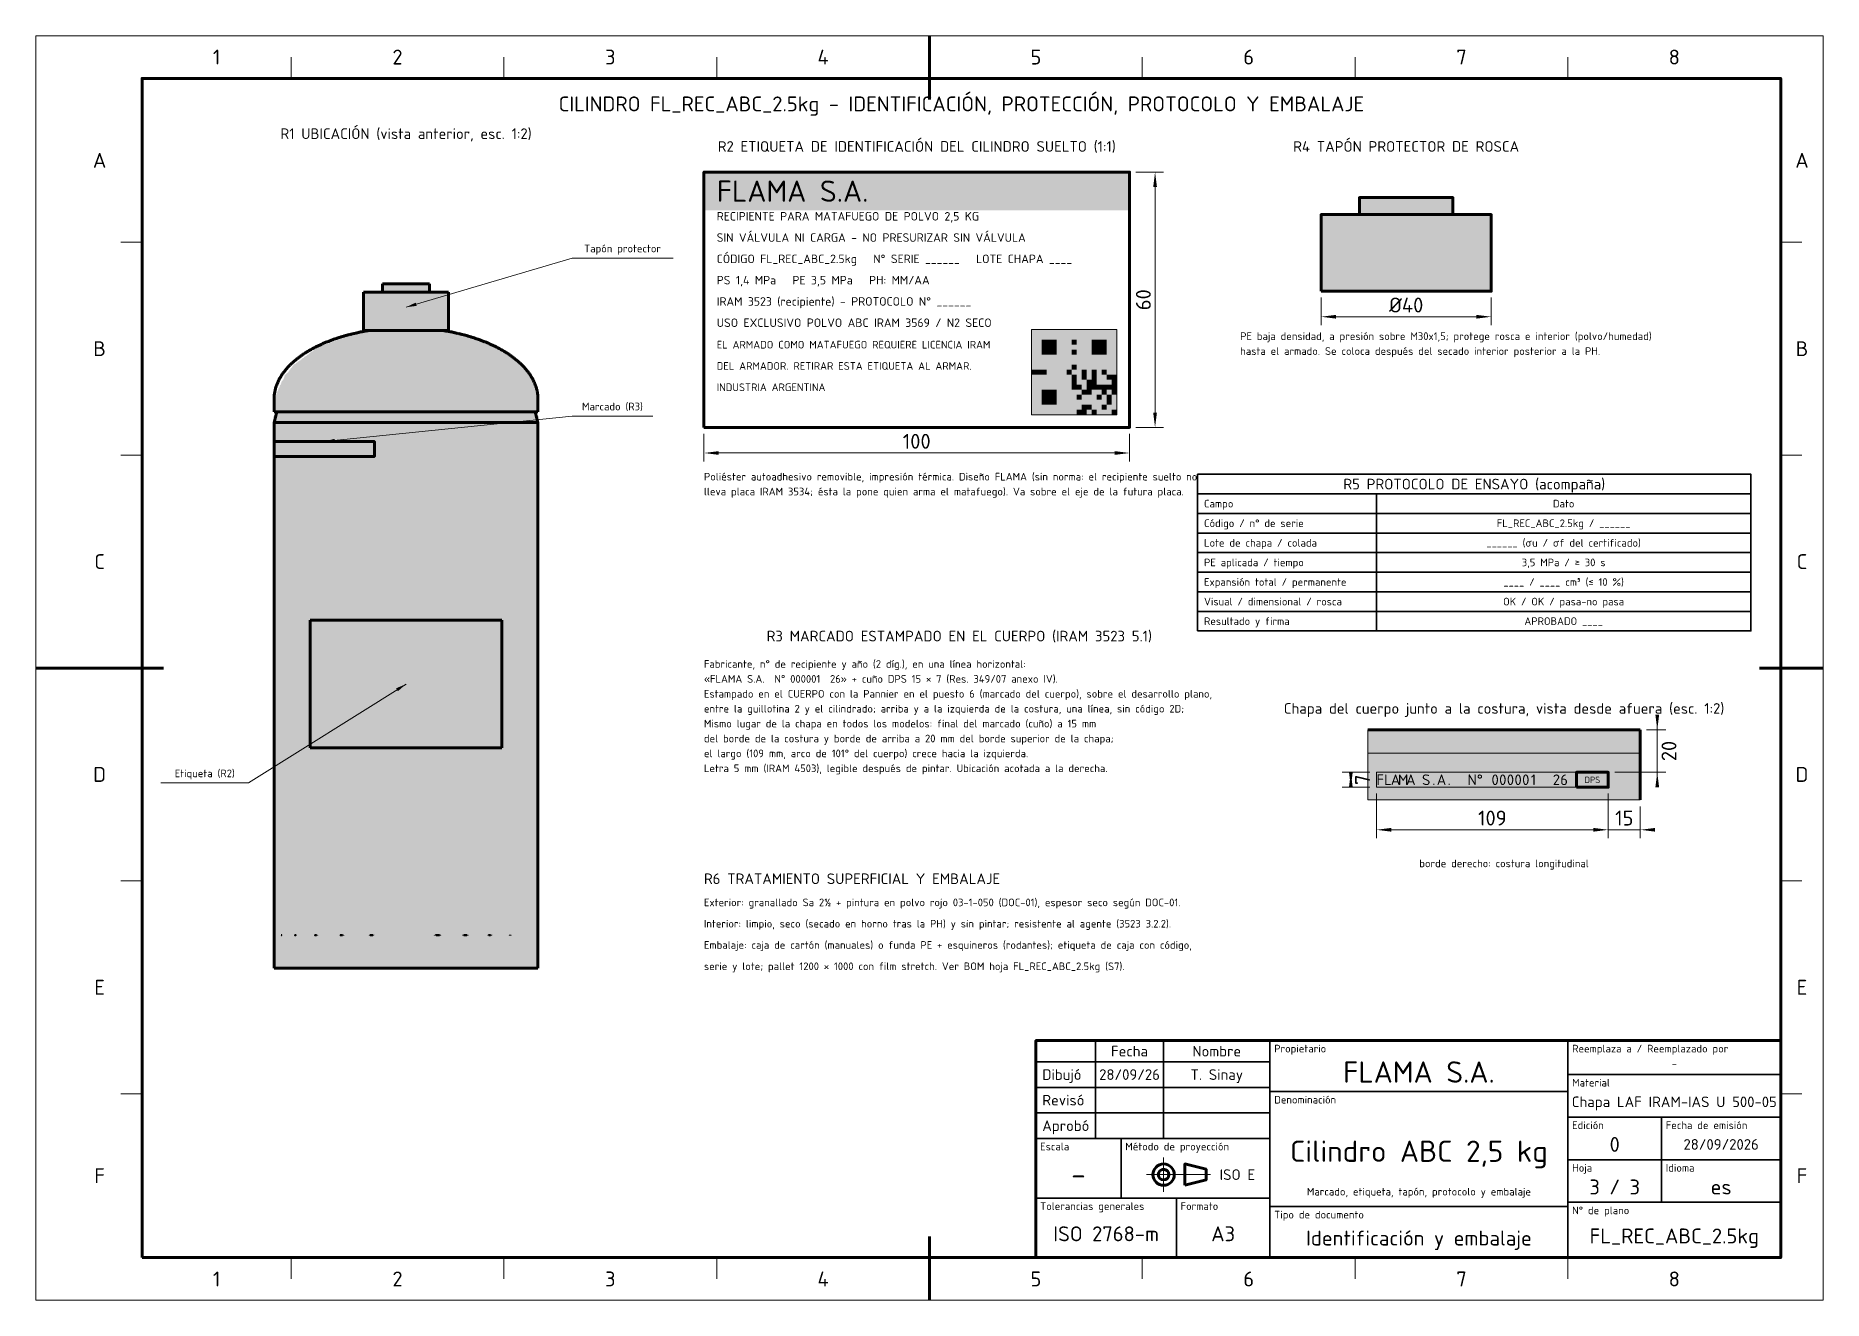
# Paper-space layout 'Hoja3_Identificacion' of a CAD drawing. Header units: millimetres. Extents: x 0 to 420, y 0 to 297.
# The model-space entities are those that its viewports show. They can reach past a viewport. Long polylines and large blocks are cut down to what shows.
import ezdxf
from ezdxf.enums import TextEntityAlignment as Align

# ---------------------------------------------------------------- set-up
doc = ezdxf.new("R2010")
doc.units = ezdxf.units.MM
doc.linetypes.add('IRAM-F-TRAZO-PUNTO', pattern=[20, 15, -2, 1, -2])
for name, color, linetype, lineweight in [('01-VISIBLE', 7, 'CONTINUOUS', 70), ('03-EJE', 1, 'IRAM-F-TRAZO-PUNTO', 18), ('04-COTA', 3, 'CONTINUOUS', 18), ('06-TEXTO', 7, 'CONTINUOUS', 25), ('07-RECUADRO', 7, 'CONTINUOUS', 70), ('08-FINA', 5, 'CONTINUOUS', 18), ('10-ROTULO', 7, 'CONTINUOUS', 35), ('11-TEXTO-ROTULO', 7, 'CONTINUOUS', 25), ('13-GRAFICA', 30, 'CONTINUOUS', 18)]:
    doc.layers.add(name, color=color, linetype=linetype, lineweight=lineweight)
doc.styles.add('ISO3098', font='isocpeur.ttf')
doc.dimstyles.new('FLAMA-IRAM', dxfattribs={"dimtxt": 3.5, "dimasz": 3.5, "dimexe": 2, "dimexo": 1.5, "dimgap": 1, "dimtad": 1, "dimdec": 1, "dimtxsty": 'ISO3098', "dimblk": 'IRAM_FLECHA', "dimblk1": 'IRAM_FLECHA', "dimblk2": 'IRAM_FLECHA', "dimcen": 2.5, "dimclrd": 256, "dimclre": 256, "dimclrt": 256, "dimazin": 3, "dimtfac": 1, "dimtmove": 0, "dimatfit": 3, "dimlwd": 18, "dimlwe": 18})

psp = doc.layouts.new('Hoja3_Identificacion')

msp = doc.modelspace()

# ---------------------------------------------------------------- texts
at = {"layer": '06-TEXTO', "style": 'ISO3098'}
for s, height, p in [('1', 3.5, (1176.5, 292)), ('2', 3.5, (1219, 292)), ('3', 3.5, (1269, 292)), ('4', 3.5, (1319, 292)), ('5', 3.5, (1369, 292)), ('6', 3.5, (1419, 292)), ('7', 3.5, (1469, 292)), ('8', 3.5, (1519, 292)), ('CILINDRO FL_REC_ABC_2.5kg - IDENTIFICACIÓN, PROTECCIÓN, PROTOCOLO Y EMBALAJE', 3.5, (1351.5, 281)), ('R1 UBICACIÓN (vista anterior, esc. 1:2)', 2.5, (1221, 274)), ('R2 ETIQUETA DE IDENTIFICACIÓN DEL CILINDRO SUELTO (1:1)', 2.5, (1341, 271)), ('R4 TAPÓN PROTECTOR DE ROSCA', 2.5, (1456, 271)), ('A', 3.5, (1149, 267.75)), ('A', 3.5, (1549, 267.75)), ('B', 3.5, (1149, 223.5)), ('B', 3.5, (1549, 223.5)), ('R5 PROTOCOLO DE ENSAYO (acompaña)', 2.5, (1472, 191.7)), ('Dato', 1.8, (1493, 187.1)), ('FL_REC_ABC_2.5kg / ______', 1.8, (1493, 182.5)), ('______ (σu / σf del certificado)', 1.8, (1493, 177.9)), ('C', 3.5, (1149, 173.5)), ('3,5 MPa / ≥ 30 s', 1.8, (1493, 173.3)), ('C', 3.5, (1549, 173.5)), ('____ / ____ cm³ (≤ 10 %)', 1.8, (1493, 168.7)), ('OK / OK / pasa-no pasa', 1.8, (1493, 164.1)), ('APROBADO ____', 1.8, (1493, 159.5)), ('R3 MARCADO ESTAMPADO EN EL CUERPO (IRAM 3523 5.1)', 2.5, (1351, 156)), ('D', 3.5, (1149, 123.5)), ('D', 3.5, (1549, 123.5)), ('E', 3.5, (1149, 73.5)), ('E', 3.5, (1549, 73.5)), ('F', 3.5, (1149, 29.25)), ('F', 3.5, (1549, 29.25)), ('1', 3.5, (1176.5, 5)), ('2', 3.5, (1219, 5)), ('3', 3.5, (1269, 5)), ('4', 3.5, (1319, 5)), ('5', 3.5, (1369, 5)), ('6', 3.5, (1419, 5)), ('7', 3.5, (1469, 5)), ('8', 3.5, (1519, 5))]:
    msp.add_text(s, height=height, dxfattribs=at).set_placement(p, align=Align.MIDDLE_CENTER)
for s, height, p in [('Tapón protector', 1.8, (1271.88, 245.59)), ('Marcado (R3)', 1.8, (1269.504, 208.481)), ('Chapa del cuerpo junto a la costura, vista desde afuera (esc. 1:2)', 2.5, (1479, 137)), ('Etiqueta (R2)', 1.8, (1173.704, 122.309))]:
    msp.add_text(s, height=height, dxfattribs=at).set_placement(p, align=Align.BOTTOM_CENTER)
for s, height, p in [('PE baja densidad, a presión sobre M30x1,5; protege rosca e interior (polvo/humedad)', 1.8, (1417, 225)), ('hasta el armado. Se coloca después del secado interior posterior a la PH.', 1.8, (1417, 221.5)), ('Poliéster autoadhesivo removible, impresión térmica. Diseño FLAMA (sin norma: el recipiente suelto no', 1.8, (1291, 192)), ('lleva placa IRAM 3534; ésta la pone quien arma el matafuego). Va sobre el eje de la futura placa.', 1.8, (1291, 188.5)), ('«FLAMA S.A.  N° 000001  26» + cuño DPS 15 × 7 (Res. 349/07 anexo IV).', 1.8, (1291, 144.5)), ('Fabricante, n° de recipiente y año (2 díg.), en una línea horizontal:', 1.8, (1291, 148)), ('Estampado en el CUERPO con la Pannier en el puesto 6 (marcado del cuerpo), sobre el desarrollo plano,', 1.8, (1291, 141)), ('entre la guillotina 2 y el cilindrado; arriba y a la izquierda de la costura, una línea, sin código 2D;', 1.8, (1291, 137.5)), ('Mismo lugar de la chapa en todos los modelos: final del marcado (cuño) a 15 mm', 1.8, (1291, 134)), ('del borde de la costura y borde de arriba a 20 mm del borde superior de la chapa;', 1.8, (1291, 130.5)), ('el largo (109 mm, arco de 101° del cuerpo) crece hacia la izquierda.', 1.8, (1291, 127)), ('Letra 5 mm (IRAM 4503), legible después de pintar. Ubicación acotada a la derecha.', 1.8, (1291, 123.5)), ('R6 TRATAMIENTO SUPERFICIAL Y EMBALAJE', 2.5, (1291, 97)), ('Exterior: granallado Sa 2½ + pintura en polvo rojo 03-1-050 (DOC-01), espesor seco según DOC-01.', 1.8, (1291, 92)), ('Interior: limpio, seco (secado en horno tras la PH) y sin pintar; resistente al agente (3523 3.2.2).', 1.8, (1291, 87)), ('Embalaje: caja de cartón (manuales) o funda PE + esquineros (rodantes); etiqueta de caja con código,', 1.8, (1291, 82)), ('serie y lote; pallet 1200 × 1000 con film stretch. Ver BOM hoja FL_REC_ABC_2.5kg (S7).', 1.8, (1291, 77))]:
    msp.add_text(s, height=height, dxfattribs=at).set_placement(p, align=Align.BOTTOM_LEFT)
for s, p in [('Campo', (1408.5, 187.1)), ('Código / n° de serie', (1408.5, 182.5)), ('Lote de chapa / colada', (1408.5, 177.9)), ('PE aplicada / tiempo', (1408.5, 173.3)), ('Expansión total / permanente', (1408.5, 168.7)), ('Visual / dimensional / rosca', (1408.5, 164.1)), ('Resultado y firma', (1408.5, 159.5))]:
    msp.add_text(s, height=1.8, dxfattribs=at).set_placement(p, align=Align.MIDDLE_LEFT)
msp.add_text('borde derecho: costura longitudinal', height=1.8, dxfattribs=at).set_placement((1479, 103.5), align=Align.TOP_CENTER)
at = {"layer": '11-TEXTO-ROTULO', "style": 'ISO3098'}
for s, height, p in [('Fecha', 2.5, (1391, 58.5)), ('Nombre', 2.5, (1411.5, 58.5)), ('FLAMA S.A.', 5, (1459, 53.6)), ('-', 1.8, (1519, 55.6)), ('28/09/26', 2.5, (1391, 53)), ('T. Sinay', 2.5, (1411.5, 53)), ('Chapa LAF IRAM-IAS U 500-05', 2.5, (1519, 46.6)), ('0', 3.5, (1505, 36.6)), ('28/09/2026', 2.5, (1530, 36.6)), ('Cilindro ABC 2,5 kg', 5, (1459, 35)), ('-', 5, (1379, 29.6)), ('Marcado, etiqueta, tapón, protocolo y embalaje', 1.8, (1459, 25.5)), ('3 / 3', 3.5, (1505, 26.6)), ('es', 3.5, (1530, 26.6)), ('ISO 2768-m', 3.5, (1385.5, 15.6)), ('A3', 3.5, (1413, 15.6)), ('FL_REC_ABC_2.5kg', 3.5, (1519, 15.1)), ('Identificación y embalaje', 3.5, (1459, 14.6))]:
    msp.add_text(s, height=height, dxfattribs=at).set_placement(p, align=Align.MIDDLE_CENTER)
for s, p in [('Propietario', (1425, 60)), ('Reemplaza a / Reemplazado por', (1495, 60)), ('Material', (1495, 52)), ('Denominación', (1425, 48)), ('Edición', (1495, 42)), ('Fecha de emisión', (1517, 42)), ('Escala', (1370, 37)), ('Método de proyección', (1390, 37)), ('Hoja', (1495, 32)), ('Idioma', (1517, 32)), ('Tolerancias generales', (1370, 23)), ('Formato', (1403, 23)), ('Tipo de documento', (1425, 21)), ('N° de plano', (1495, 22))]:
    msp.add_text(s, height=1.8, dxfattribs=at).set_placement(p, align=Align.TOP_LEFT)
for s, p in [('Dibujó', (1370.5, 53)), ('Revisó', (1370.5, 47)), ('Aprobó', (1370.5, 41))]:
    msp.add_text(s, height=2.5, dxfattribs=at).set_placement(p, align=Align.MIDDLE_LEFT)
msp.add_text('ISO E', height=2.5, dxfattribs=at).set_placement((1420.5, 29.5), align=Align.MIDDLE_RIGHT)
at = {"layer": '13-GRAFICA', "true_color": 0xffffff, "style": 'ISO3098'}
msp.add_text('FLAMA S.A.', height=5, dxfattribs=at).set_placement((1294, 263), align=Align.TOP_LEFT)
at = {"layer": '13-GRAFICA', "style": 'ISO3098'}
for s, height, p in [('RECIPIENTE PARA MATAFUEGO DE POLVO 2,5 KG', 2, (1294, 253)), ('CÓDIGO FL_REC_ABC_2.5kg   N° SERIE ______   LOTE CHAPA ____', 2, (1294, 243)), ('PS 1,4 MPa   PE 3,5 MPa   PH: MM/AA', 2, (1294, 238)), ('IRAM 3523 (recipiente) - PROTOCOLO N° ______', 2, (1294, 233)), ('USO EXCLUSIVO POLVO ABC IRAM 3569 / N2 SECO', 2, (1294, 228)), ('DEL ARMADOR. RETIRAR ESTA ETIQUETA AL ARMAR.', 1.8, (1294, 218)), ('INDUSTRIA ARGENTINA', 1.8, (1294, 213))]:
    msp.add_text(s, height=height, dxfattribs=at).set_placement(p, align=Align.BOTTOM_LEFT)
at = {"layer": '13-GRAFICA', "true_color": 0xc81e2d, "style": 'ISO3098'}
for s, height, p in [('SIN VÁLVULA NI CARGA - NO PRESURIZAR SIN VÁLVULA', 2, (1294, 248)), ('EL ARMADO COMO MATAFUEGO REQUIERE LICENCIA IRAM', 1.8, (1294, 223))]:
    msp.add_text(s, height=height, dxfattribs=at).set_placement(p, align=Align.BOTTOM_LEFT)
at = {"layer": '13-GRAFICA', "true_color": 0x5a0a0f, "style": 'ISO3098'}
for s, height, p in [('F', 2.5, (1449.9, 122.25)), ('L', 2.5, (1451.7, 122.25)), ('A', 2.5, (1453.5, 122.25)), ('M', 2.5, (1455.3, 122.25)), ('A', 2.5, (1457.1, 122.25)), ('S', 2.5, (1460.7, 122.25)), ('A', 2.5, (1464.3, 122.25)), ('N', 2.5, (1471.5, 122.25)), ('°', 2.5, (1473.3, 122.25)), ('0', 2.5, (1476.9, 122.25)), ('0', 2.5, (1478.7, 122.25)), ('0', 2.5, (1480.5, 122.25)), ('0', 2.5, (1482.3, 122.25)), ('0', 2.5, (1484.1, 122.25)), ('1', 2.5, (1485.9, 122.25)), ('2', 2.5, (1491.3, 122.25)), ('6', 2.5, (1493.1, 122.25)), ('DPS', 1.5, (1499.75, 122.25)), ('.', 2.5, (1462.5, 122.25)), ('.', 2.5, (1466.1, 122.25))]:
    msp.add_text(s, height=height, dxfattribs=at).set_placement(p, align=Align.MIDDLE_CENTER)

# ---------------------------------------------------------------- blocks, each defined once
blk = doc.blocks.new('IRAM_FLECHA')
blk.add_solid([(0, 0), (-1, 0.125), (-1, -0.125)])

# ---------------------------------------------------------------- dimensions: what is measured, and where the dimension line sits
at = {"layer": '04-COTA'}
for base, p1, p2, override in [((1397, 205), (1391, 205), (1391, 265), {"dimlfac": 1}), ((1515, 134), (1511, 134), (1503.5, 124), {"dimlfac": 2}), ((1443, 124), (1449, 124), (1449, 120.5), {"dimlfac": 2})]:
    msp.add_linear_dim(base=base, p1=p1, p2=p2, angle=90, dimstyle='FLAMA-IRAM', override=override, dxfattribs=at).render()
for base, p1, p2, override in [((1436, 231), (1436, 237), (1476, 237), {"dimlfac": 1, "dimpost": '%%c<>'}), ((1291, 199), (1291, 205), (1391, 205), {"dimlfac": 1}), ((1449, 110.5), (1449, 120.5), (1503.5, 120.5), {"dimlfac": 2}), ((1503.5, 110.5), (1503.5, 120.5), (1511, 117.5), {"dimlfac": 2})]:
    msp.add_linear_dim(base=base, p1=p1, p2=p2, dimstyle='FLAMA-IRAM', override=override, dxfattribs=at).render()

# ---------------------------------------------------------------- hatches: boundary and pattern name
at = {"layer": '08-FINA'}
h = msp.add_hatch(color=7, dxfattribs=at)
h.dxf.hatch_style = 1
h.paths.add_polyline_path([(1221, 233.234), (1223.511, 233.56), (1223.283, 234.327)])
h = msp.add_hatch(color=7, dxfattribs=at)
h.dxf.hatch_style = 1
h.paths.add_polyline_path([(1201.786, 201.681), (1204.314, 201.54), (1204.232, 202.335)])
h = msp.add_hatch(color=7, dxfattribs=at)
h.dxf.hatch_style = 1
h.paths.add_polyline_path([(1221, 144.716), (1218.67, 143.726), (1219.095, 143.048)])
at = {"layer": '13-GRAFICA', "true_color": 0xc81e2d}
h = msp.add_hatch(color=7, dxfattribs=at)
h.dxf.hatch_style = 1
h.paths.add_polyline_path([(1391, 256), (1391, 265), (1291, 265), (1291, 256)])
at = {"layer": '13-GRAFICA', "true_color": 0xffd200}
h = msp.add_hatch(color=7, dxfattribs=at)
h.dxf.hatch_style = 1
h.paths.add_polyline_path([(1467, 255), (1467, 259), (1445, 259), (1445, 255)])
h = msp.add_hatch(color=7, dxfattribs=at)
h.dxf.hatch_style = 1
h.paths.add_polyline_path([(1476, 237), (1476, 255), (1436, 255), (1436, 237)])
h = msp.add_hatch(color=7, dxfattribs=at)
h.dxf.hatch_style = 1
h.paths.add_polyline_path([(1211.013, 227.7), (1211.013, 236.8), (1215.513, 236.8), (1215.513, 238.8), (1226.513, 238.8), (1226.513, 236.8), (1231.013, 236.8), (1231.013, 227.7)])
at = {"layer": '13-GRAFICA', "true_color": 0xb21820}
h = msp.add_hatch(color=7, dxfattribs=at)
h.dxf.hatch_style = 1
h.paths.add_polyline_path([(1190.013, 208.7), (1190.013, 211.8), (1190.112, 211.8), (1190.112, 212), (1190.213, 212), (1190.213, 212.3), (1190.312, 212.3), (1190.412, 212.7), (1190.513, 212.7), (1190.513, 212.9), (1190.612, 212.9), (1190.612, 213.2), (1190.713, 213.2), (1190.812, 213.6), (1190.912, 213.6), (1190.912, 213.8), (1191.013, 213.8), (1191.013, 214.1), (1191.112, 214.1), (1191.112, 214.3), (1191.213, 214.3), (1191.213, 214.5), (1191.312, 214.5), (1191.312, 214.8), (1191.412, 214.8), (1191.412, 215), (1191.513, 215), (1191.612, 215.4), (1191.713, 215.4), (1191.713, 215.7), (1191.812, 215.7), (1191.812, 215.9), (1192.013, 216), (1192.013, 216.2), (1192.213, 216.3), (1192.213, 216.5), (1192.312, 216.5), (1192.312, 216.8), (1192.412, 216.8), (1192.513, 217.3), (1192.812, 217.5), (1193.013, 217.8), (1193.213, 217.8), (1193.213, 217.9), (1193.412, 218), (1193.412, 218.2), (1193.612, 218.3), (1193.612, 218.5), (1193.812, 218.6), (1193.812, 218.8), (1194.112, 219), (1194.112, 219.2), (1194.312, 219.3), (1194.412, 219.6), (1194.612, 219.6), (1194.812, 219.9), (1195.013, 219.9), (1195.213, 220.2), (1195.412, 220.2), (1195.612, 220.5), (1195.812, 220.5), (1195.912, 220.7), (1196.112, 220.7), (1196.312, 221), (1196.513, 221), (1196.713, 221.3), (1196.912, 221.3), (1197.112, 221.6), (1197.312, 221.6), (1197.412, 221.8), (1197.612, 221.8), (1197.812, 222.1), (1198.013, 222.1), (1198.213, 222.4), (1198.412, 222.4), (1198.612, 222.7), (1198.812, 222.7), (1198.912, 222.9), (1199.112, 222.9), (1199.312, 223.2), (1199.513, 223.2), (1199.713, 223.5), (1199.912, 223.5), (1199.912, 223.6), (1200.013, 223.6), (1200.112, 223.8), (1200.312, 223.8), (1200.312, 223.9), (1200.912, 224), (1200.912, 224.1), (1201.112, 224.1), (1201.112, 224.2), (1201.713, 224.3), (1201.713, 224.4), (1202.213, 224.5), (1202.213, 224.6), (1202.513, 224.6), (1202.513, 224.7), (1202.812, 224.7), (1202.812, 224.8), (1203.013, 224.8), (1203.013, 224.9), (1203.612, 225), (1203.612, 225.1), (1203.812, 225.1), (1203.812, 225.2), (1204.412, 225.3), (1204.412, 225.4), (1204.612, 225.4), (1204.612, 225.5), (1205.213, 225.6), (1205.213, 225.7), (1205.412, 225.7), (1205.412, 225.8), (1206.013, 225.9), (1206.013, 226), (1206.213, 226), (1206.213, 226.1), (1206.812, 226.2), (1206.812, 226.3), (1207.013, 226.3), (1207.013, 226.4), (1207.612, 226.5), (1207.612, 226.6), (1207.812, 226.6), (1207.812, 226.7), (1208.112, 226.7), (1208.112, 226.8), (1208.412, 226.8), (1208.412, 226.9), (1208.713, 226.9), (1208.713, 227), (1209.112, 227), (1209.112, 227.1), (1209.513, 227.1), (1209.513, 227.2), (1210.013, 227.2), (1210.013, 227.3), (1210.412, 227.3), (1210.412, 227.4), (1210.912, 227.4), (1210.912, 227.5), (1211.912, 227.4), (1211.912, 227.5), (1212.713, 227.5), (1212.713, 227.6), (1215.013, 227.6), (1215.013, 227.5), (1216.812, 227.5), (1216.812, 227.4), (1220.412, 227.5), (1220.412, 227.6), (1223.812, 227.6), (1223.812, 227.5), (1225.713, 227.5), (1225.713, 227.4), (1228.612, 227.5), (1228.612, 227.6), (1230.213, 227.6), (1230.213, 227.5), (1230.513, 227.5), (1230.513, 227.6), (1230.713, 227.6), (1230.713, 227.5), (1231.213, 227.5), (1231.213, 227.4), (1231.713, 227.4), (1231.713, 227.3), (1233.213, 227.1), (1233.213, 227), (1233.713, 227), (1233.713, 226.9), (1234.013, 226.9), (1234.013, 226.8), (1234.412, 226.8), (1234.412, 226.7), (1234.713, 226.7), (1234.713, 226.6), (1235.112, 226.6), (1235.112, 226.5), (1235.812, 226.4), (1235.812, 226.3), (1236.412, 226.2), (1236.412, 226.1), (1236.812, 226.1), (1236.812, 226), (1237.112, 226), (1237.112, 225.9), (1237.812, 225.8), (1237.812, 225.7), (1238.013, 225.7), (1238.013, 225.6), (1238.312, 225.6), (1238.312, 225.5), (1238.513, 225.5), (1238.513, 225.4), (1238.713, 225.4), (1238.713, 225.3), (1239.013, 225.3), (1239.013, 225.2), (1239.213, 225.2), (1239.213, 225.1), (1239.412, 225.1), (1239.412, 225), (1239.713, 225), (1239.713, 224.9), (1240.213, 224.8), (1240.213, 224.7), (1240.612, 224.6), (1240.612, 224.5), (1240.912, 224.5), (1240.912, 224.4), (1241.112, 224.4), (1241.112, 224.3), (1241.312, 224.3), (1241.312, 224.2), (1241.612, 224.2), (1241.612, 224.1), (1241.812, 224.1), (1241.812, 224), (1242.013, 224), (1242.013, 223.9), (1242.513, 223.8), (1242.612, 223.6), (1242.812, 223.6), (1242.912, 223.4), (1243.312, 223.3), (1243.412, 223.1), (1243.612, 223.1), (1243.612, 223), (1243.812, 223), (1243.912, 222.8), (1244.112, 222.8), (1244.213, 222.6), (1244.612, 222.5), (1244.713, 222.3), (1244.912, 222.3), (1245.013, 222.1), (1245.213, 222.1), (1245.213, 222), (1245.412, 222), (1245.513, 221.8), (1245.713, 221.8), (1245.713, 221.7), (1246.013, 221.6), (1246.013, 221.5), (1246.213, 221.5), (1246.713, 220.9), (1246.912, 220.9), (1246.912, 220.8), (1247.112, 220.7), (1247.513, 220.2), (1247.713, 220.2), (1248.213, 219.6), (1248.412, 219.6), (1248.412, 219.4), (1249.013, 218.9), (1249.013, 218.7), (1249.612, 218.2), (1249.612, 218), (1249.912, 217.8), (1249.912, 217.6), (1250.112, 217.5), (1250.112, 217.3), (1250.213, 217.3), (1250.312, 217), (1250.412, 217), (1250.513, 216.6), (1250.713, 216.5), (1250.812, 216.1), (1251.013, 216), (1251.112, 215.4), (1251.213, 215.4), (1251.213, 215.2), (1251.312, 215.2), (1251.412, 214.6), (1251.513, 214.6), (1251.513, 214.3), (1251.612, 214.3), (1251.612, 214.1), (1251.713, 214.1), (1251.812, 212.8), (1251.912, 212.8), (1251.912, 212), (1252.013, 212), (1252.013, 208.7)])
h = msp.add_hatch(color=7, dxfattribs=at)
h.dxf.hatch_style = 1
h.paths.add_polyline_path([(1215.013, 227.5), (1215.013, 227.6), (1212.713, 227.6), (1212.713, 227.5), (1211.513, 227.4), (1211.513, 227.5), (1211.312, 227.5), (1211.213, 227.7), (1230.713, 227.7), (1230.713, 227.6), (1230.513, 227.6), (1230.513, 227.5), (1230.213, 227.5), (1230.213, 227.6), (1228.612, 227.6), (1228.612, 227.5), (1227.112, 227.5), (1227.112, 227.4), (1223.812, 227.5), (1223.812, 227.6), (1218.412, 227.5), (1218.412, 227.4), (1216.812, 227.4), (1216.812, 227.5)])
at = {"layer": '13-GRAFICA', "true_color": 0xffffff}
h = msp.add_hatch(color=7, dxfattribs=at)
h.dxf.hatch_style = 1
h.paths.add_polyline_path([(1388, 208), (1388, 228), (1368, 228), (1368, 208)])
at = {"layer": '13-GRAFICA', "true_color": 0x191919}
h = msp.add_hatch(color=7, dxfattribs=at)
h.dxf.hatch_style = 1
h.paths.add_polyline_path([(1368, 228), (1369.176, 228), (1369.176, 226.824), (1369.176, 220.941), (1369.176, 219.765), (1368, 219.765)])
h = msp.add_hatch(color=7, dxfattribs=at)
h.dxf.hatch_style = 1
h.paths.add_polyline_path([(1375.059, 228), (1375.059, 226.824), (1369.176, 226.824), (1369.176, 228)])
h = msp.add_hatch(color=7, dxfattribs=at)
h.dxf.hatch_style = 1
h.paths.add_polyline_path([(1376.235, 228), (1376.235, 219.765), (1375.059, 219.765), (1375.059, 220.941), (1375.059, 226.824), (1375.059, 228)])
h = msp.add_hatch(color=7, dxfattribs=at)
h.dxf.hatch_style = 1
h.paths.add_polyline_path([(1379.765, 228), (1380.941, 228), (1380.941, 226.824), (1380.941, 220.941), (1380.941, 219.765), (1379.765, 219.765)])
h = msp.add_hatch(color=7, dxfattribs=at)
h.dxf.hatch_style = 1
h.paths.add_polyline_path([(1386.824, 228), (1386.824, 226.824), (1380.941, 226.824), (1380.941, 228)])
h = msp.add_hatch(color=7, dxfattribs=at)
h.dxf.hatch_style = 1
h.paths.add_polyline_path([(1388, 228), (1388, 219.765), (1386.824, 219.765), (1386.824, 220.941), (1386.824, 226.824), (1386.824, 228)])
h = msp.add_hatch(color=7, dxfattribs=at)
h.dxf.hatch_style = 1
h.paths.add_polyline_path([(1373.882, 222.118), (1370.353, 222.118), (1370.353, 225.647), (1373.882, 225.647)])
h = msp.add_hatch(color=7, dxfattribs=at)
h.dxf.hatch_style = 1
h.paths.add_polyline_path([(1378.588, 224.471), (1378.588, 225.647), (1377.412, 225.647), (1377.412, 224.471)])
h = msp.add_hatch(color=7, dxfattribs=at)
h.dxf.hatch_style = 1
h.paths.add_polyline_path([(1378.588, 222.118), (1378.588, 223.294), (1377.412, 223.294), (1377.412, 222.118)])
h = msp.add_hatch(color=7, dxfattribs=at)
h.dxf.hatch_style = 1
h.paths.add_polyline_path([(1385.647, 222.118), (1382.118, 222.118), (1382.118, 225.647), (1385.647, 225.647)])
h = msp.add_hatch(color=7, dxfattribs=at)
h.dxf.hatch_style = 1
h.paths.add_polyline_path([(1369.176, 217.412), (1369.176, 218.588), (1368, 218.588), (1368, 217.412)])
h = msp.add_hatch(color=7, dxfattribs=at)
h.dxf.hatch_style = 1
h.paths.add_polyline_path([(1369.176, 219.765), (1369.176, 220.941), (1375.059, 220.941), (1375.059, 219.765)])
h = msp.add_hatch(color=7, dxfattribs=at)
h.dxf.hatch_style = 1
h.paths.add_polyline_path([(1370.353, 217.412), (1370.353, 218.588), (1369.176, 218.588), (1369.176, 217.412)])
h = msp.add_hatch(color=7, dxfattribs=at)
h.dxf.hatch_style = 1
h.paths.add_polyline_path([(1371.529, 217.412), (1371.529, 218.588), (1370.353, 218.588), (1370.353, 217.412)])
h = msp.add_hatch(color=7, dxfattribs=at)
h.dxf.hatch_style = 1
h.paths.add_polyline_path([(1377.412, 217.412), (1377.412, 218.588), (1376.235, 218.588), (1376.235, 217.412)])
h = msp.add_hatch(color=7, dxfattribs=at)
h.dxf.hatch_style = 1
h.paths.add_polyline_path([(1378.588, 218.588), (1378.588, 219.765), (1377.412, 219.765), (1377.412, 218.588)])
h = msp.add_hatch(color=7, dxfattribs=at)
h.dxf.hatch_style = 1
h.paths.add_polyline_path([(1380.941, 217.412), (1380.941, 218.588), (1379.765, 218.588), (1379.765, 217.412)])
h = msp.add_hatch(color=7, dxfattribs=at)
h.dxf.hatch_style = 1
h.paths.add_polyline_path([(1380.941, 219.765), (1380.941, 220.941), (1386.824, 220.941), (1386.824, 219.765)])
h = msp.add_hatch(color=7, dxfattribs=at)
h.dxf.hatch_style = 1
h.paths.add_polyline_path([(1383.294, 217.412), (1383.294, 218.588), (1382.118, 218.588), (1382.118, 217.412)])
h = msp.add_hatch(color=7, dxfattribs=at)
h.dxf.hatch_style = 1
h.paths.add_polyline_path([(1385.647, 217.412), (1385.647, 218.588), (1384.471, 218.588), (1384.471, 217.412)])
h = msp.add_hatch(color=7, dxfattribs=at)
h.dxf.hatch_style = 1
h.paths.add_polyline_path([(1368, 216.235), (1369.176, 216.235), (1369.176, 215.059), (1369.176, 209.176), (1369.176, 208), (1368, 208)])
h = msp.add_hatch(color=7, dxfattribs=at)
h.dxf.hatch_style = 1
h.paths.add_polyline_path([(1375.059, 216.235), (1375.059, 215.059), (1369.176, 215.059), (1369.176, 216.235)])
h = msp.add_hatch(color=7, dxfattribs=at)
h.dxf.hatch_style = 1
h.paths.add_polyline_path([(1376.235, 216.235), (1376.235, 208), (1375.059, 208), (1375.059, 209.176), (1375.059, 215.059), (1375.059, 216.235)])
h = msp.add_hatch(color=7, dxfattribs=at)
h.dxf.hatch_style = 1
h.paths.add_polyline_path([(1378.588, 216.235), (1378.588, 217.412), (1377.412, 217.412), (1377.412, 216.235)])
h = msp.add_hatch(color=7, dxfattribs=at)
h.dxf.hatch_style = 1
h.paths.add_polyline_path([(1378.588, 215.059), (1378.588, 216.235), (1377.412, 216.235), (1377.412, 215.059)])
h = msp.add_hatch(color=7, dxfattribs=at)
h.dxf.hatch_style = 1
h.paths.add_polyline_path([(1378.588, 213.882), (1378.588, 215.059), (1377.412, 215.059), (1377.412, 213.882)])
h = msp.add_hatch(color=7, dxfattribs=at)
h.dxf.hatch_style = 1
h.paths.add_polyline_path([(1379.765, 213.882), (1379.765, 215.059), (1378.588, 215.059), (1378.588, 213.882)])
h = msp.add_hatch(color=7, dxfattribs=at)
h.dxf.hatch_style = 1
h.paths.add_polyline_path([(1380.941, 216.235), (1380.941, 217.412), (1379.765, 217.412), (1379.765, 216.235)])
h = msp.add_hatch(color=7, dxfattribs=at)
h.dxf.hatch_style = 1
h.paths.add_polyline_path([(1382.118, 215.059), (1382.118, 216.235), (1380.941, 216.235), (1380.941, 215.059)])
h = msp.add_hatch(color=7, dxfattribs=at)
h.dxf.hatch_style = 1
h.paths.add_polyline_path([(1382.118, 213.882), (1382.118, 215.059), (1380.941, 215.059), (1380.941, 213.882)])
h = msp.add_hatch(color=7, dxfattribs=at)
h.dxf.hatch_style = 1
h.paths.add_polyline_path([(1383.294, 216.235), (1383.294, 217.412), (1382.118, 217.412), (1382.118, 216.235)])
h = msp.add_hatch(color=7, dxfattribs=at)
h.dxf.hatch_style = 1
h.paths.add_polyline_path([(1383.294, 215.059), (1383.294, 216.235), (1382.118, 216.235), (1382.118, 215.059)])
h = msp.add_hatch(color=7, dxfattribs=at)
h.dxf.hatch_style = 1
h.paths.add_polyline_path([(1383.294, 213.882), (1383.294, 215.059), (1382.118, 215.059), (1382.118, 213.882)])
h = msp.add_hatch(color=7, dxfattribs=at)
h.dxf.hatch_style = 1
h.paths.add_polyline_path([(1384.471, 213.882), (1384.471, 215.059), (1383.294, 215.059), (1383.294, 213.882)])
h = msp.add_hatch(color=7, dxfattribs=at)
h.dxf.hatch_style = 1
h.paths.add_polyline_path([(1385.647, 213.882), (1385.647, 215.059), (1384.471, 215.059), (1384.471, 213.882)])
h = msp.add_hatch(color=7, dxfattribs=at)
h.dxf.hatch_style = 1
h.paths.add_polyline_path([(1386.824, 216.235), (1386.824, 217.412), (1385.647, 217.412), (1385.647, 216.235)])
h = msp.add_hatch(color=7, dxfattribs=at)
h.dxf.hatch_style = 1
h.paths.add_polyline_path([(1386.824, 213.882), (1386.824, 215.059), (1385.647, 215.059), (1385.647, 213.882)])
h = msp.add_hatch(color=7, dxfattribs=at)
h.dxf.hatch_style = 1
h.paths.add_polyline_path([(1388, 216.235), (1388, 217.412), (1386.824, 217.412), (1386.824, 216.235)])
h = msp.add_hatch(color=7, dxfattribs=at)
h.dxf.hatch_style = 1
h.paths.add_polyline_path([(1388, 215.059), (1388, 216.235), (1386.824, 216.235), (1386.824, 215.059)])
h = msp.add_hatch(color=7, dxfattribs=at)
h.dxf.hatch_style = 1
h.paths.add_polyline_path([(1388, 213.882), (1388, 215.059), (1386.824, 215.059), (1386.824, 213.882)])
h = msp.add_hatch(color=7, dxfattribs=at)
h.dxf.hatch_style = 1
h.paths.add_polyline_path([(1373.882, 210.353), (1370.353, 210.353), (1370.353, 213.882), (1373.882, 213.882)])
h = msp.add_hatch(color=7, dxfattribs=at)
h.dxf.hatch_style = 1
h.paths.add_polyline_path([(1379.765, 211.529), (1379.765, 212.706), (1378.588, 212.706), (1378.588, 211.529)])
h = msp.add_hatch(color=7, dxfattribs=at)
h.dxf.hatch_style = 1
h.paths.add_polyline_path([(1380.941, 212.706), (1380.941, 213.882), (1379.765, 213.882), (1379.765, 212.706)])
h = msp.add_hatch(color=7, dxfattribs=at)
h.dxf.hatch_style = 1
h.paths.add_polyline_path([(1380.941, 209.176), (1380.941, 210.353), (1379.765, 210.353), (1379.765, 209.176)])
h = msp.add_hatch(color=7, dxfattribs=at)
h.dxf.hatch_style = 1
h.paths.add_polyline_path([(1382.118, 212.706), (1382.118, 213.882), (1380.941, 213.882), (1380.941, 212.706)])
h = msp.add_hatch(color=7, dxfattribs=at)
h.dxf.hatch_style = 1
h.paths.add_polyline_path([(1382.118, 209.176), (1382.118, 210.353), (1380.941, 210.353), (1380.941, 209.176)])
h = msp.add_hatch(color=7, dxfattribs=at)
h.dxf.hatch_style = 1
h.paths.add_polyline_path([(1384.471, 211.529), (1384.471, 212.706), (1383.294, 212.706), (1383.294, 211.529)])
h = msp.add_hatch(color=7, dxfattribs=at)
h.dxf.hatch_style = 1
h.paths.add_polyline_path([(1385.647, 212.706), (1385.647, 213.882), (1384.471, 213.882), (1384.471, 212.706)])
h = msp.add_hatch(color=7, dxfattribs=at)
h.dxf.hatch_style = 1
h.paths.add_polyline_path([(1385.647, 209.176), (1385.647, 210.353), (1384.471, 210.353), (1384.471, 209.176)])
h = msp.add_hatch(color=7, dxfattribs=at)
h.dxf.hatch_style = 1
h.paths.add_polyline_path([(1386.824, 211.529), (1386.824, 212.706), (1385.647, 212.706), (1385.647, 211.529)])
h = msp.add_hatch(color=7, dxfattribs=at)
h.dxf.hatch_style = 1
h.paths.add_polyline_path([(1386.824, 210.353), (1386.824, 211.529), (1385.647, 211.529), (1385.647, 210.353)])
h = msp.add_hatch(color=7, dxfattribs=at)
h.dxf.hatch_style = 1
h.paths.add_polyline_path([(1388, 212.706), (1388, 213.882), (1386.824, 213.882), (1386.824, 212.706)])
at = {"layer": '13-GRAFICA', "true_color": 0xb21820}
h = msp.add_hatch(color=7, dxfattribs=at)
h.dxf.hatch_style = 1
h.paths.add_polyline_path([(1251.912, 207.9), (1251.912, 207.8), (1252.112, 207.8), (1252.112, 207.6), (1252.213, 207.6), (1252.112, 207.1), (1251.812, 207), (1251.812, 206.9), (1190.213, 206.9), (1190.213, 207), (1190.013, 207), (1189.812, 207.3), (1189.812, 207.6), (1189.912, 207.6), (1190.013, 207.9)])
h = msp.add_hatch(color=7, dxfattribs=at)
h.dxf.hatch_style = 1
h.paths.add_polyline_path([(1190.112, 206.4), (1190.112, 206.8), (1190.213, 206.8), (1190.213, 86), (1190.213, 85.5), (1190.213, 78), (1190.013, 78), (1190.013, 206.4)])
h = msp.add_hatch(color=7, dxfattribs=at)
h.dxf.hatch_style = 1
h.paths.add_polyline_path([(1190.213, 206.9), (1190.312, 206.9), (1190.312, 86), (1190.213, 86), (1190.213, 206.8)])
h = msp.add_hatch(color=7, dxfattribs=at)
h.dxf.hatch_style = 1
h.paths.add_polyline_path([(1191.513, 206.9), (1191.513, 85.7), (1191.513, 78), (1190.312, 78), (1190.312, 85.5), (1190.312, 86), (1190.312, 206.9)])
h = msp.add_hatch(color=7, dxfattribs=at)
h.dxf.hatch_style = 1
h.paths.add_polyline_path([(1190.612, 208.7), (1251.412, 208.7), (1251.513, 207.9), (1190.412, 207.9)])
h = msp.add_hatch(color=7, dxfattribs=at)
h.dxf.hatch_style = 1
h.paths.add_polyline_path([(1192.013, 206.9), (1192.013, 85.8), (1191.912, 85.8), (1191.812, 86), (1191.612, 86), (1191.513, 85.7), (1191.513, 206.9)])
h = msp.add_hatch(color=7, dxfattribs=at)
h.dxf.hatch_style = 1
h.paths.add_polyline_path([(1194.612, 206.9), (1194.612, 85.7), (1194.612, 78), (1192.013, 78), (1192.013, 85.8), (1192.013, 206.9)])
h = msp.add_hatch(color=7, dxfattribs=at)
h.dxf.hatch_style = 1
h.paths.add_polyline_path([(1195.412, 206.9), (1195.412, 85.7), (1195.312, 85.9), (1195.112, 85.9), (1195.112, 86), (1194.812, 86), (1194.812, 85.9), (1194.713, 85.9), (1194.612, 85.7), (1194.612, 206.9)])
h = msp.add_hatch(color=7, dxfattribs=at)
h.dxf.hatch_style = 1
h.paths.add_polyline_path([(1198.513, 206.9), (1198.513, 159.7), (1198.513, 129.7), (1198.513, 78), (1195.412, 78), (1195.412, 85.7), (1195.412, 206.9)])
h = msp.add_hatch(color=7, dxfattribs=at)
h.dxf.hatch_style = 1
h.paths.add_polyline_path([(1199.312, 206.9), (1199.312, 159.7), (1198.513, 159.7), (1198.513, 206.9)])
h = msp.add_hatch(color=7, dxfattribs=at)
h.dxf.hatch_style = 1
h.paths.add_polyline_path([(1200.412, 206.9), (1200.412, 159.7), (1199.312, 159.7), (1199.312, 206.9)])
h = msp.add_hatch(color=7, dxfattribs=at)
h.dxf.hatch_style = 1
h.paths.add_polyline_path([(1205.312, 206.9), (1205.312, 159.7), (1200.412, 159.7), (1200.412, 206.9)])
h = msp.add_hatch(color=7, dxfattribs=at)
h.dxf.hatch_style = 1
h.paths.add_polyline_path([(1206.612, 206.9), (1206.612, 159.7), (1205.312, 159.7), (1205.312, 206.9)])
h = msp.add_hatch(color=7, dxfattribs=at)
h.dxf.hatch_style = 1
h.paths.add_polyline_path([(1212.213, 206.9), (1212.213, 159.7), (1206.612, 159.7), (1206.612, 206.9)])
h = msp.add_hatch(color=7, dxfattribs=at)
h.dxf.hatch_style = 1
h.paths.add_polyline_path([(1213.612, 206.9), (1213.612, 159.7), (1212.213, 159.7), (1212.213, 206.9)])
h = msp.add_hatch(color=7, dxfattribs=at)
h.dxf.hatch_style = 1
h.paths.add_polyline_path([(1227.513, 206.9), (1227.513, 159.7), (1221.713, 159.7), (1221.713, 205.7), (1220.213, 205.7), (1220.213, 159.7), (1213.612, 159.7), (1213.612, 206.9)])
h = msp.add_hatch(color=7, dxfattribs=at)
h.dxf.hatch_style = 1
h.paths.add_polyline_path([(1229.312, 206.9), (1229.312, 159.7), (1227.513, 159.7), (1227.513, 206.9)])
h = msp.add_hatch(color=7, dxfattribs=at)
h.dxf.hatch_style = 1
h.paths.add_polyline_path([(1234.213, 206.9), (1234.213, 159.7), (1229.312, 159.7), (1229.312, 206.9)])
h = msp.add_hatch(color=7, dxfattribs=at)
h.dxf.hatch_style = 1
h.paths.add_polyline_path([(1235.713, 206.9), (1235.713, 159.7), (1234.213, 159.7), (1234.213, 206.9)])
h = msp.add_hatch(color=7, dxfattribs=at)
h.dxf.hatch_style = 1
h.paths.add_polyline_path([(1240.112, 206.9), (1240.112, 159.7), (1235.713, 159.7), (1235.713, 206.9)])
h = msp.add_hatch(color=7, dxfattribs=at)
h.dxf.hatch_style = 1
h.paths.add_polyline_path([(1241.312, 206.9), (1241.312, 159.7), (1240.112, 159.7), (1240.112, 206.9)])
h = msp.add_hatch(color=7, dxfattribs=at)
h.dxf.hatch_style = 1
h.paths.add_polyline_path([(1243.513, 206.9), (1243.513, 159.7), (1241.312, 159.7), (1241.312, 206.9)])
h = msp.add_hatch(color=7, dxfattribs=at)
h.dxf.hatch_style = 1
h.paths.add_polyline_path([(1245.112, 206.9), (1245.112, 85.8), (1245.112, 78), (1243.513, 78), (1243.513, 129.7), (1243.513, 159.7), (1243.513, 206.9)])
h = msp.add_hatch(color=7, dxfattribs=at)
h.dxf.hatch_style = 1
h.paths.add_polyline_path([(1245.812, 206.9), (1245.812, 85.7), (1245.713, 85.9), (1245.213, 85.9), (1245.213, 85.8), (1245.112, 85.8), (1245.112, 206.9)])
h = msp.add_hatch(color=7, dxfattribs=at)
h.dxf.hatch_style = 1
h.paths.add_polyline_path([(1251.812, 206.9), (1251.912, 206.3), (1252.013, 206.3), (1252.013, 78), (1245.812, 78), (1245.812, 85.7), (1245.812, 206.9)])
at = {"layer": '13-GRAFICA', "true_color": 0x191919}
h = msp.add_hatch(color=7, dxfattribs=at)
h.dxf.hatch_style = 1
h.paths.add_polyline_path([(1369.176, 208), (1369.176, 209.176), (1375.059, 209.176), (1375.059, 208)])
h = msp.add_hatch(color=7, dxfattribs=at)
h.dxf.hatch_style = 1
h.paths.add_polyline_path([(1379.765, 208), (1379.765, 209.176), (1378.588, 209.176), (1378.588, 208)])
h = msp.add_hatch(color=7, dxfattribs=at)
h.dxf.hatch_style = 1
h.paths.add_polyline_path([(1380.941, 208), (1380.941, 209.176), (1379.765, 209.176), (1379.765, 208)])
h = msp.add_hatch(color=7, dxfattribs=at)
h.dxf.hatch_style = 1
h.paths.add_polyline_path([(1383.294, 208), (1383.294, 209.176), (1382.118, 209.176), (1382.118, 208)])
h = msp.add_hatch(color=7, dxfattribs=at)
h.dxf.hatch_style = 1
h.paths.add_polyline_path([(1388, 208), (1388, 209.176), (1386.824, 209.176), (1386.824, 208)])
at = {"layer": '13-GRAFICA', "true_color": 0xb21820}
h = msp.add_hatch(color=7, dxfattribs=at)
h.dxf.hatch_style = 1
h.paths.add_polyline_path([(1220.213, 159.7), (1220.213, 205.7), (1221.713, 205.7), (1221.713, 159.7)])
at = {"layer": '13-GRAFICA', "true_color": 0xffffff}
h = msp.add_hatch(color=7, dxfattribs=at)
h.dxf.hatch_style = 1
h.paths.add_polyline_path([(1198.513, 129.7), (1198.513, 159.7), (1243.513, 159.7), (1243.513, 129.7)])
at = {"layer": '13-GRAFICA', "true_color": 0xc81e2d}
h = msp.add_hatch(color=7, dxfattribs=at)
h.dxf.hatch_style = 1
h.paths.add_polyline_path([(1243.513, 155.2), (1198.513, 155.2), (1198.513, 159.7), (1243.513, 159.7)])
at = {"layer": '13-GRAFICA', "true_color": 0xb21820}
h = msp.add_hatch(color=7, dxfattribs=at)
h.dxf.hatch_style = 1
h.paths.add_polyline_path([(1511, 117.5), (1511, 134), (1447, 134), (1447, 117.5)])
h = msp.add_hatch(color=7, dxfattribs=at)
h.dxf.hatch_style = 1
h.paths.add_polyline_path([(1198.513, 78), (1198.513, 129.7), (1199.312, 129.7), (1199.312, 85.7), (1199.312, 78)])
h = msp.add_hatch(color=7, dxfattribs=at)
h.dxf.hatch_style = 1
h.paths.add_polyline_path([(1200.412, 129.7), (1200.412, 85.8), (1200.013, 85.9), (1200.013, 86), (1199.513, 86), (1199.513, 85.9), (1199.412, 85.9), (1199.312, 85.7), (1199.312, 129.7)])
h = msp.add_hatch(color=7, dxfattribs=at)
h.dxf.hatch_style = 1
h.paths.add_polyline_path([(1200.412, 78), (1200.412, 85.7), (1200.412, 85.8), (1200.412, 129.7), (1205.312, 129.7), (1205.312, 85.7), (1205.312, 78)])
h = msp.add_hatch(color=7, dxfattribs=at)
h.dxf.hatch_style = 1
h.paths.add_polyline_path([(1206.612, 129.7), (1206.612, 85.8), (1206.112, 85.9), (1206.112, 86), (1205.513, 86), (1205.513, 85.9), (1205.412, 85.9), (1205.312, 85.7), (1205.312, 129.7)])
h = msp.add_hatch(color=7, dxfattribs=at)
h.dxf.hatch_style = 1
h.paths.add_polyline_path([(1206.612, 78), (1206.612, 85.7), (1206.612, 85.8), (1206.612, 129.7), (1212.213, 129.7), (1212.213, 85.8), (1212.213, 78)])
h = msp.add_hatch(color=7, dxfattribs=at)
h.dxf.hatch_style = 1
h.paths.add_polyline_path([(1213.612, 129.7), (1213.612, 85.8), (1213.513, 85.8), (1213.513, 85.9), (1213.213, 85.9), (1213.213, 86), (1212.513, 86), (1212.513, 85.9), (1212.213, 85.8), (1212.213, 129.7)])
h = msp.add_hatch(color=7, dxfattribs=at)
h.dxf.hatch_style = 1
h.paths.add_polyline_path([(1213.612, 78), (1213.612, 85.8), (1213.612, 129.7), (1220.213, 129.7), (1220.213, 86), (1219.713, 85.9), (1219.612, 85.7), (1219.912, 85.6), (1219.912, 85.5), (1220.213, 85.5), (1220.213, 78.5), (1221.713, 78.5), (1221.713, 85.5), (1222.112, 85.5), (1222.112, 85.6), (1222.412, 85.7), (1222.412, 85.8), (1222.112, 85.9), (1222.112, 86), (1221.713, 86), (1221.713, 129.7), (1227.513, 129.7), (1227.513, 85.8), (1227.513, 85.7), (1227.513, 78)])
h = msp.add_hatch(color=7, dxfattribs=at)
h.dxf.hatch_style = 1
h.paths.add_polyline_path([(1222.312, 85.9), (1222.412, 85.7), (1222.112, 85.6), (1222.112, 85.5), (1221.713, 85.5), (1221.713, 78.5), (1220.213, 78.5), (1220.213, 85.5), (1219.912, 85.5), (1219.912, 85.6), (1219.612, 85.7), (1219.713, 85.9), (1220.213, 86), (1220.213, 129.7), (1221.713, 129.7), (1221.713, 86), (1222.112, 86), (1222.112, 85.9)])
h = msp.add_hatch(color=7, dxfattribs=at)
h.dxf.hatch_style = 1
h.paths.add_polyline_path([(1229.312, 129.7), (1229.312, 85.7), (1229.213, 85.9), (1228.912, 85.9), (1228.912, 86), (1227.912, 86), (1227.912, 85.9), (1227.713, 85.9), (1227.713, 85.8), (1227.513, 85.8), (1227.513, 129.7)])
h = msp.add_hatch(color=7, dxfattribs=at)
h.dxf.hatch_style = 1
h.paths.add_polyline_path([(1229.312, 78), (1229.312, 85.7), (1229.312, 129.7), (1234.213, 129.7), (1234.213, 85.9), (1234.213, 85.6), (1234.213, 78)])
h = msp.add_hatch(color=7, dxfattribs=at)
h.dxf.hatch_style = 1
h.paths.add_polyline_path([(1235.713, 129.7), (1235.713, 85.7), (1235.612, 85.9), (1235.312, 85.9), (1235.312, 86), (1234.513, 86), (1234.513, 85.9), (1234.213, 85.9), (1234.213, 129.7)])
h = msp.add_hatch(color=7, dxfattribs=at)
h.dxf.hatch_style = 1
h.paths.add_polyline_path([(1235.713, 78), (1235.713, 85.7), (1235.713, 129.7), (1240.112, 129.7), (1240.112, 85.7), (1240.112, 78)])
h = msp.add_hatch(color=7, dxfattribs=at)
h.dxf.hatch_style = 1
h.paths.add_polyline_path([(1241.312, 129.7), (1241.312, 85.7), (1241.213, 85.9), (1240.912, 85.9), (1240.912, 86), (1240.312, 86), (1240.312, 85.9), (1240.213, 85.9), (1240.112, 85.7), (1240.112, 129.7)])
h = msp.add_hatch(color=7, dxfattribs=at)
h.dxf.hatch_style = 1
h.paths.add_polyline_path([(1241.312, 78), (1241.312, 85.7), (1241.312, 129.7), (1243.513, 129.7), (1243.513, 78)])
h = msp.add_hatch(color=7, dxfattribs=at)
h.dxf.hatch_style = 1
h.paths.add_polyline_path([(1190.213, 86), (1190.312, 86), (1190.312, 85.5), (1190.213, 85.5)])
h = msp.add_hatch(color=7, dxfattribs=at)
h.dxf.hatch_style = 1
h.paths.add_polyline_path([(1190.213, 78), (1190.213, 85.5), (1190.312, 85.5), (1190.312, 78)])
h = msp.add_hatch(color=7, dxfattribs=at)
h.dxf.hatch_style = 1
h.paths.add_polyline_path([(1191.912, 85.7), (1191.812, 85.5), (1191.612, 85.5), (1191.612, 85.7), (1191.513, 85.7), (1191.513, 85.8), (1191.612, 85.8), (1191.612, 86), (1191.812, 86), (1192.013, 85.7)])
h = msp.add_hatch(color=7, dxfattribs=at)
h.dxf.hatch_style = 1
h.paths.add_polyline_path([(1191.513, 78), (1191.513, 85.7), (1191.612, 85.7), (1191.612, 85.5), (1191.812, 85.5), (1192.013, 85.8), (1192.013, 78)])
h = msp.add_hatch(color=7, dxfattribs=at)
h.dxf.hatch_style = 1
h.paths.add_polyline_path([(1195.112, 85.9), (1195.312, 85.9), (1195.412, 85.7), (1195.112, 85.6), (1195.112, 85.5), (1194.812, 85.5), (1194.612, 85.8), (1194.713, 85.8), (1194.812, 86), (1195.112, 86)])
h = msp.add_hatch(color=7, dxfattribs=at)
h.dxf.hatch_style = 1
h.paths.add_polyline_path([(1194.612, 78), (1194.612, 85.7), (1194.713, 85.7), (1194.812, 85.5), (1195.112, 85.5), (1195.112, 85.6), (1195.412, 85.7), (1195.412, 78)])
h = msp.add_hatch(color=7, dxfattribs=at)
h.dxf.hatch_style = 1
h.paths.add_polyline_path([(1200.013, 85.9), (1200.213, 85.9), (1200.213, 85.8), (1200.412, 85.8), (1200.412, 85.7), (1200.213, 85.7), (1200.213, 85.6), (1200.013, 85.6), (1200.013, 85.5), (1199.513, 85.5), (1199.312, 85.8), (1199.412, 85.8), (1199.513, 86), (1200.013, 86)])
h = msp.add_hatch(color=7, dxfattribs=at)
h.dxf.hatch_style = 1
h.paths.add_polyline_path([(1199.312, 78), (1199.312, 85.7), (1199.412, 85.7), (1199.513, 85.5), (1200.013, 85.5), (1200.013, 85.6), (1200.213, 85.6), (1200.213, 85.7), (1200.412, 85.7), (1200.412, 78)])
h = msp.add_hatch(color=7, dxfattribs=at)
h.dxf.hatch_style = 1
h.paths.add_polyline_path([(1206.112, 85.9), (1206.412, 85.9), (1206.412, 85.8), (1206.612, 85.8), (1206.612, 85.7), (1206.112, 85.6), (1206.112, 85.5), (1205.513, 85.5), (1205.312, 85.8), (1205.412, 85.8), (1205.513, 86), (1206.112, 86)])
h = msp.add_hatch(color=7, dxfattribs=at)
h.dxf.hatch_style = 1
h.paths.add_polyline_path([(1205.312, 78), (1205.312, 85.7), (1205.412, 85.7), (1205.513, 85.5), (1206.112, 85.5), (1206.112, 85.6), (1206.612, 85.7), (1206.612, 78)])
h = msp.add_hatch(color=7, dxfattribs=at)
h.dxf.hatch_style = 1
h.paths.add_polyline_path([(1213.213, 86), (1213.213, 85.9), (1213.513, 85.9), (1213.612, 85.7), (1213.513, 85.7), (1213.513, 85.6), (1213.213, 85.6), (1213.213, 85.5), (1212.513, 85.5), (1212.513, 85.6), (1212.213, 85.7), (1212.213, 85.8), (1212.312, 85.8), (1212.312, 85.9), (1212.513, 85.9), (1212.513, 86)])
h = msp.add_hatch(color=7, dxfattribs=at)
h.dxf.hatch_style = 1
h.paths.add_polyline_path([(1212.213, 78), (1212.213, 85.8), (1212.312, 85.6), (1212.513, 85.6), (1212.513, 85.5), (1213.513, 85.6), (1213.612, 85.8), (1213.612, 78)])
h = msp.add_hatch(color=7, dxfattribs=at)
h.dxf.hatch_style = 1
h.paths.add_polyline_path([(1227.912, 86), (1228.912, 86), (1228.912, 85.9), (1229.213, 85.9), (1229.312, 85.7), (1229.213, 85.7), (1229.213, 85.6), (1228.912, 85.6), (1228.912, 85.5), (1228.013, 85.5), (1228.013, 85.6), (1227.513, 85.7), (1227.513, 85.8), (1227.713, 85.8), (1227.713, 85.9), (1227.912, 85.9)])
h = msp.add_hatch(color=7, dxfattribs=at)
h.dxf.hatch_style = 1
h.paths.add_polyline_path([(1227.513, 78), (1227.513, 85.7), (1228.013, 85.6), (1228.013, 85.5), (1228.912, 85.5), (1228.912, 85.6), (1229.213, 85.6), (1229.213, 85.7), (1229.312, 85.7), (1229.312, 78)])
h = msp.add_hatch(color=7, dxfattribs=at)
h.dxf.hatch_style = 1
h.paths.add_polyline_path([(1235.312, 85.9), (1235.612, 85.9), (1235.713, 85.7), (1235.612, 85.7), (1235.612, 85.6), (1235.312, 85.6), (1235.312, 85.5), (1234.513, 85.5), (1234.513, 85.6), (1234.213, 85.6), (1234.213, 85.9), (1234.513, 85.9), (1234.513, 86), (1235.312, 86)])
h = msp.add_hatch(color=7, dxfattribs=at)
h.dxf.hatch_style = 1
h.paths.add_polyline_path([(1234.213, 78), (1234.213, 85.6), (1234.513, 85.6), (1234.513, 85.5), (1235.312, 85.5), (1235.312, 85.6), (1235.612, 85.6), (1235.612, 85.7), (1235.713, 85.7), (1235.713, 78)])
h = msp.add_hatch(color=7, dxfattribs=at)
h.dxf.hatch_style = 1
h.paths.add_polyline_path([(1240.912, 85.9), (1241.213, 85.9), (1241.312, 85.7), (1241.213, 85.7), (1241.213, 85.6), (1240.912, 85.6), (1240.912, 85.5), (1240.412, 85.5), (1240.412, 85.6), (1240.213, 85.6), (1240.112, 85.8), (1240.312, 85.9), (1240.312, 86), (1240.912, 86)])
h = msp.add_hatch(color=7, dxfattribs=at)
h.dxf.hatch_style = 1
h.paths.add_polyline_path([(1240.112, 78), (1240.112, 85.7), (1240.412, 85.6), (1240.412, 85.5), (1240.912, 85.5), (1240.912, 85.6), (1241.213, 85.6), (1241.213, 85.7), (1241.312, 85.7), (1241.312, 78)])
h = msp.add_hatch(color=7, dxfattribs=at)
h.dxf.hatch_style = 1
h.paths.add_polyline_path([(1245.213, 85.6), (1245.213, 85.7), (1245.112, 85.7), (1245.213, 85.9), (1245.713, 85.9), (1245.713, 85.8), (1245.812, 85.8), (1245.713, 85.6)])
h = msp.add_hatch(color=7, dxfattribs=at)
h.dxf.hatch_style = 1
h.paths.add_polyline_path([(1245.112, 78), (1245.112, 85.8), (1245.213, 85.6), (1245.713, 85.6), (1245.713, 85.7), (1245.812, 85.7), (1245.812, 78)])

# ---------------------------------------------------------------- linework, layer by layer
at = {"layer": '01-VISIBLE'}
for p, q in [((1211, 236.75), (1211, 227.75)), ((1215.5, 238.75), (1215.5, 236.75)), ((1226.5, 236.75), (1226.5, 238.75)), ((1231, 227.75), (1231, 236.75)), ((1229.755, 227.749), (1229.755, 227.75)), ((1190, 208.681), (1190, 211.681)), ((1252, 208.681), (1252, 211.681)), ((1190.625, 208.681), (1190, 206.181)), ((1190, 78), (1190, 206.181)), ((1252, 206.181), (1251.375, 208.681)), ((1252, 78), (1252, 206.181)), ((1198.515, 129.716), (1198.515, 159.716)), ((1243.485, 129.716), (1243.485, 159.716)), ((1447, 134), (1511, 134)), ((1511, 117.5), (1511, 134))]:
    msp.add_line(p, q, dxfattribs=at)
for points in [[(1291, 205), (1391, 205), (1391, 265), (1291, 265)], [(1445, 255), (1467, 255), (1467, 259), (1445, 259)], [(1436, 237), (1476, 237), (1476, 255), (1436, 255)], [(1190, 198.181), (1213.573, 198.181), (1213.573, 201.681), (1190, 201.681)], [(1496, 120.5), (1503.5, 120.5), (1503.5, 124), (1496, 124)], [(1404, 27), (1409, 28.25), (1409, 30.75), (1404, 32)]]:
    msp.add_lwpolyline(points, close=True, dxfattribs=at)
for points in [[(1211, 236.75), (1211.2, 236.75), (1211.4, 236.75), (1211.6, 236.75), (1211.8, 236.75), (1212, 236.75), (1212.2, 236.75), (1212.4, 236.75), (1212.6, 236.75), (1212.8, 236.75), (1213, 236.75), (1213.2, 236.75), (1213.4, 236.75), (1213.6, 236.75), (1213.8, 236.75), (1214, 236.75), (1214.2, 236.75), (1214.4, 236.75), (1214.6, 236.75), (1214.8, 236.75), (1215, 236.75), (1215.2, 236.75), (1215.4, 236.75), (1215.6, 236.75), (1215.8, 236.75), (1216, 236.75), (1216.2, 236.75), (1216.4, 236.75), (1216.6, 236.75), (1216.8, 236.75), (1217, 236.75), (1217.2, 236.75), (1217.4, 236.75), (1217.6, 236.75), (1217.8, 236.75), (1218, 236.75), (1218.2, 236.75), (1218.4, 236.75), (1218.6, 236.75), (1218.8, 236.75), (1219, 236.75), (1219.2, 236.75), (1219.4, 236.75), (1219.6, 236.75), (1219.8, 236.75), (1220, 236.75), (1220.2, 236.75), (1220.4, 236.75), (1220.6, 236.75), (1220.8, 236.75), (1221, 236.75), (1221.2, 236.75), (1221.4, 236.75), (1221.6, 236.75), (1221.8, 236.75), (1222, 236.75), (1222.2, 236.75), (1222.4, 236.75), (1222.6, 236.75), (1222.8, 236.75), (1223, 236.75), (1223.2, 236.75), (1223.4, 236.75), (1223.6, 236.75), (1223.8, 236.75), (1224, 236.75), (1224.2, 236.75), (1224.4, 236.75), (1224.6, 236.75), (1224.8, 236.75), (1225, 236.75), (1225.2, 236.75), (1225.4, 236.75), (1225.6, 236.75), (1225.8, 236.75), (1226, 236.75), (1226.2, 236.75), (1226.4, 236.75), (1226.6, 236.75), (1226.8, 236.75), (1227, 236.75), (1227.2, 236.75), (1227.4, 236.75), (1227.6, 236.75), (1227.8, 236.75), (1228, 236.75), (1228.2, 236.75), (1228.4, 236.75), (1228.6, 236.75), (1228.8, 236.75), (1229, 236.75), (1229.2, 236.75), (1229.4, 236.75), (1229.6, 236.75), (1229.8, 236.75), (1230, 236.75), (1230.2, 236.75), (1230.4, 236.75), (1230.6, 236.75), (1230.8, 236.75), (1231, 236.75)], [(1215.5, 238.75), (1215.7, 238.75), (1215.9, 238.75), (1216.1, 238.75), (1216.3, 238.75), (1216.5, 238.75), (1216.7, 238.75), (1216.9, 238.75), (1217.1, 238.75), (1217.3, 238.75), (1217.5, 238.75), (1217.7, 238.75), (1217.9, 238.75), (1218.1, 238.75), (1218.3, 238.75), (1218.5, 238.75), (1218.7, 238.75), (1218.9, 238.75), (1219.1, 238.75), (1219.3, 238.75), (1219.5, 238.75), (1219.7, 238.75), (1219.9, 238.75), (1220.1, 238.75), (1220.3, 238.75), (1220.5, 238.75), (1220.7, 238.75), (1220.9, 238.75), (1221.1, 238.75), (1221.3, 238.75), (1221.5, 238.75), (1221.7, 238.75), (1221.9, 238.75), (1222.1, 238.75), (1222.3, 238.75), (1222.5, 238.75), (1222.7, 238.75), (1222.9, 238.75), (1223.1, 238.75), (1223.3, 238.75), (1223.5, 238.75), (1223.7, 238.75), (1223.9, 238.75), (1224.1, 238.75), (1224.3, 238.75), (1224.5, 238.75), (1224.7, 238.75), (1224.9, 238.75), (1225.1, 238.75), (1225.3, 238.75), (1225.5, 238.75), (1225.7, 238.75), (1225.9, 238.75), (1226.1, 238.75), (1226.3, 238.75), (1226.5, 238.75)], [(1190, 211.681), (1190.002, 211.882), (1190.009, 212.083), (1190.02, 212.284), (1190.035, 212.484), (1190.055, 212.684), (1190.08, 212.884), (1190.109, 213.083), (1190.142, 213.281), (1190.179, 213.479), (1190.221, 213.676), (1190.266, 213.871), (1190.316, 214.066), (1190.37, 214.26), (1190.428, 214.453), (1190.489, 214.644), (1190.554, 214.834), (1190.623, 215.023), (1190.696, 215.211), (1190.772, 215.397), (1190.852, 215.581), (1190.935, 215.764), (1191.022, 215.946), (1191.111, 216.126), (1191.204, 216.304), (1191.3, 216.481), (1191.399, 216.656), (1191.501, 216.83), (1191.605, 217.001), (1191.713, 217.171), (1191.823, 217.34), (1191.935, 217.506), (1192.05, 217.671), (1192.168, 217.834), (1192.288, 217.996), (1192.41, 218.156), (1192.534, 218.314), (1192.661, 218.47), (1192.789, 218.625), (1192.92, 218.777), (1193.052, 218.929), (1193.187, 219.078), (1193.323, 219.226), (1193.461, 219.372), (1193.601, 219.517), (1193.743, 219.659), (1193.886, 219.801), (1194.031, 219.94), (1194.177, 220.078), (1194.325, 220.215), (1194.474, 220.349), (1194.624, 220.483), (1194.776, 220.614), (1194.93, 220.744), (1195.084, 220.873), (1195.24, 221), (1195.397, 221.125), (1195.556, 221.249), (1195.715, 221.372), (1195.876, 221.493), (1196.037, 221.613), (1196.2, 221.731), (1196.363, 221.848), (1196.528, 221.963), (1196.694, 222.077), (1196.86, 222.19), (1197.028, 222.301), (1197.196, 222.411), (1197.365, 222.52), (1197.535, 222.627), (1197.706, 222.733), (1197.878, 222.838), (1198.05, 222.941), (1198.224, 223.044), (1198.397, 223.145), (1198.572, 223.244), (1198.747, 223.343), (1198.923, 223.44), (1199.1, 223.536), (1199.277, 223.631), (1199.455, 223.725), (1199.634, 223.817), (1199.813, 223.908), (1199.993, 223.999), (1200.173, 224.088), (1200.354, 224.176), (1200.535, 224.262), (1200.717, 224.348), (1200.899, 224.433), (1201.082, 224.516), (1201.266, 224.599), (1201.45, 224.68), (1201.634, 224.761), (1201.819, 224.84), (1202.004, 224.919), (1202.189, 224.996), (1202.375, 225.072), (1202.562, 225.147), (1202.749, 225.221), (1202.936, 225.294), (1203.124, 225.366), (1203.312, 225.437), (1203.501, 225.507), (1203.69, 225.575), (1203.879, 225.643), (1204.069, 225.71), (1204.259, 225.776), (1204.449, 225.841), (1204.639, 225.906), (1204.83, 225.969), (1205.021, 226.032), (1205.212, 226.095), (1205.404, 226.157), (1205.595, 226.218), (1205.787, 226.278), (1205.979, 226.338), (1206.171, 226.397), (1206.364, 226.454), (1206.557, 226.51), (1206.751, 226.564), (1206.945, 226.617), (1207.139, 226.669), (1207.334, 226.719), (1207.529, 226.768), (1207.724, 226.816), (1207.92, 226.862), (1208.116, 226.909), (1208.311, 226.954), (1208.507, 226.999), (1208.704, 227.043), (1208.9, 227.087), (1209.096, 227.131), (1209.292, 227.176), (1209.488, 227.22), (1209.684, 227.266), (1209.879, 227.315), (1210.07, 227.377), (1210.266, 227.422), (1210.464, 227.458), (1210.662, 227.492), (1210.86, 227.526), (1211.059, 227.558), (1211.257, 227.591), (1211.456, 227.623), (1211.654, 227.655), (1211.853, 227.687), (1212.051, 227.719), (1212.25, 227.75)], [(1211, 227.75), (1211.2, 227.75), (1211.4, 227.75), (1211.6, 227.75), (1211.8, 227.75), (1212, 227.75), (1212.2, 227.75), (1212.4, 227.75), (1212.6, 227.75), (1212.8, 227.75), (1213, 227.75), (1213.2, 227.75), (1213.4, 227.75), (1213.6, 227.75), (1213.8, 227.75), (1214, 227.75), (1214.2, 227.75), (1214.4, 227.75), (1214.6, 227.75), (1214.8, 227.75), (1215, 227.75), (1215.2, 227.75), (1215.4, 227.75), (1215.6, 227.75), (1215.8, 227.75), (1216, 227.75), (1216.2, 227.75), (1216.4, 227.75), (1216.6, 227.75), (1216.8, 227.75), (1217, 227.75), (1217.2, 227.75), (1217.4, 227.75), (1217.6, 227.75), (1217.8, 227.75), (1218, 227.75), (1218.2, 227.75), (1218.4, 227.75), (1218.6, 227.75), (1218.8, 227.75), (1219, 227.75), (1219.2, 227.75), (1219.4, 227.75), (1219.6, 227.75), (1219.8, 227.75), (1220, 227.75), (1220.2, 227.75), (1220.4, 227.75), (1220.6, 227.75), (1220.8, 227.75), (1221, 227.75), (1221.2, 227.75), (1221.4, 227.75), (1221.6, 227.75), (1221.8, 227.75), (1222, 227.75), (1222.2, 227.75), (1222.4, 227.75), (1222.6, 227.75), (1222.8, 227.75), (1223, 227.75), (1223.2, 227.75), (1223.4, 227.75), (1223.6, 227.75), (1223.8, 227.75), (1224, 227.75), (1224.2, 227.75), (1224.4, 227.75), (1224.6, 227.75), (1224.8, 227.75), (1225, 227.75), (1225.2, 227.75), (1225.4, 227.75), (1225.6, 227.75), (1225.8, 227.75), (1226, 227.75), (1226.2, 227.75), (1226.4, 227.75), (1226.6, 227.75), (1226.8, 227.75), (1227, 227.75), (1227.2, 227.75), (1227.4, 227.75), (1227.6, 227.75), (1227.8, 227.75), (1228, 227.75), (1228.2, 227.75), (1228.4, 227.75), (1228.6, 227.75), (1228.8, 227.75), (1229, 227.75), (1229.2, 227.75), (1229.4, 227.75), (1229.6, 227.75), (1229.8, 227.75), (1230, 227.75), (1230.2, 227.75), (1230.4, 227.75), (1230.6, 227.75), (1230.8, 227.75), (1231, 227.75)], [(1252, 211.681), (1251.998, 211.882), (1251.991, 212.083), (1251.98, 212.284), (1251.964, 212.484), (1251.944, 212.684), (1251.92, 212.884), (1251.891, 213.083), (1251.858, 213.281), (1251.821, 213.479), (1251.779, 213.675), (1251.734, 213.871), (1251.684, 214.066), (1251.63, 214.26), (1251.573, 214.452), (1251.511, 214.644), (1251.446, 214.834), (1251.377, 215.023), (1251.304, 215.21), (1251.228, 215.396), (1251.148, 215.581), (1251.065, 215.764), (1250.979, 215.945), (1250.889, 216.125), (1250.796, 216.304), (1250.7, 216.48), (1250.601, 216.655), (1250.5, 216.829), (1250.395, 217.001), (1250.288, 217.171), (1250.178, 217.339), (1250.065, 217.506), (1249.95, 217.67), (1249.833, 217.834), (1249.713, 217.995), (1249.591, 218.155), (1249.467, 218.313), (1249.34, 218.469), (1249.212, 218.624), (1249.081, 218.777), (1248.949, 218.928), (1248.814, 219.077), (1248.678, 219.225), (1248.54, 219.371), (1248.4, 219.516), (1248.259, 219.658), (1248.115, 219.8), (1247.971, 219.939), (1247.824, 220.077), (1247.677, 220.213), (1247.527, 220.348), (1247.377, 220.481), (1247.225, 220.613), (1247.072, 220.743), (1246.917, 220.872), (1246.761, 220.999), (1246.604, 221.124), (1246.446, 221.248), (1246.286, 221.371), (1246.126, 221.492), (1245.964, 221.612), (1245.802, 221.73), (1245.638, 221.847), (1245.474, 221.962), (1245.308, 222.076), (1245.142, 222.189), (1244.974, 222.3), (1244.806, 222.41), (1244.637, 222.519), (1244.467, 222.626), (1244.296, 222.732), (1244.124, 222.837), (1243.952, 222.94), (1243.779, 223.042), (1243.605, 223.143), (1243.43, 223.243), (1243.255, 223.342), (1243.079, 223.439), (1242.902, 223.535), (1242.725, 223.63), (1242.547, 223.723), (1242.369, 223.816), (1242.19, 223.907), (1242.01, 223.997), (1241.83, 224.086), (1241.649, 224.174), (1241.467, 224.261), (1241.286, 224.347), (1241.103, 224.431), (1240.92, 224.515), (1240.737, 224.597), (1240.553, 224.679), (1240.369, 224.759), (1240.184, 224.839), (1239.999, 224.917), (1239.814, 224.995), (1239.628, 225.071), (1239.441, 225.146), (1239.254, 225.22), (1239.067, 225.293), (1238.879, 225.365), (1238.691, 225.436), (1238.502, 225.506), (1238.313, 225.574), (1238.124, 225.642), (1237.935, 225.709), (1237.745, 225.775), (1237.554, 225.84), (1237.364, 225.905), (1237.173, 225.968), (1236.982, 226.031), (1236.791, 226.094), (1236.6, 226.156), (1236.409, 226.217), (1236.217, 226.277), (1236.025, 226.337), (1235.832, 226.395), (1235.64, 226.452), (1235.447, 226.508), (1235.253, 226.563), (1235.059, 226.616), (1234.865, 226.668), (1234.67, 226.718), (1234.475, 226.767), (1234.28, 226.815), (1234.084, 226.861), (1233.889, 226.907), (1233.693, 226.953), (1233.497, 226.998), (1233.301, 227.042), (1233.105, 227.086), (1232.908, 227.13), (1232.712, 227.175), (1232.516, 227.219), (1232.321, 227.265), (1232.126, 227.314), (1231.934, 227.376), (1231.738, 227.421), (1231.541, 227.457), (1231.343, 227.492), (1231.144, 227.525), (1230.946, 227.558), (1230.748, 227.59), (1230.549, 227.622), (1230.351, 227.654), (1230.152, 227.686), (1229.954, 227.718), (1229.755, 227.749)], [(1190, 208.681), (1190.2, 208.681), (1190.4, 208.681), (1190.6, 208.681), (1190.8, 208.681), (1191, 208.681), (1191.2, 208.681), (1191.4, 208.681), (1191.6, 208.681), (1191.8, 208.681), (1192, 208.681), (1192.2, 208.681), (1192.4, 208.681), (1192.6, 208.681), (1192.8, 208.681), (1193, 208.681), (1193.2, 208.681), (1193.4, 208.681), (1193.6, 208.681), (1193.8, 208.681), (1194, 208.681), (1194.2, 208.681), (1194.4, 208.681), (1194.6, 208.681), (1194.8, 208.681), (1195, 208.681), (1195.2, 208.681), (1195.4, 208.681), (1195.6, 208.681), (1195.8, 208.681), (1196, 208.681), (1196.2, 208.681), (1196.4, 208.681), (1196.6, 208.681), (1196.8, 208.681), (1197, 208.681), (1197.2, 208.681), (1197.4, 208.681), (1197.6, 208.681), (1197.8, 208.681), (1198, 208.681), (1198.2, 208.681), (1198.4, 208.681), (1198.6, 208.681), (1198.8, 208.681), (1199, 208.681), (1199.2, 208.681), (1199.4, 208.681), (1199.6, 208.681), (1199.8, 208.681), (1200, 208.681), (1200.2, 208.681), (1200.4, 208.681), (1200.6, 208.681), (1200.8, 208.681), (1201, 208.681), (1201.2, 208.681), (1201.4, 208.681), (1201.6, 208.681), (1201.8, 208.681), (1202, 208.681), (1202.2, 208.681), (1202.4, 208.681), (1202.6, 208.681), (1202.8, 208.681), (1203, 208.681), (1203.2, 208.681), (1203.4, 208.681), (1203.6, 208.681), (1203.8, 208.681), (1204, 208.681), (1204.2, 208.681), (1204.4, 208.681), (1204.6, 208.681), (1204.8, 208.681), (1205, 208.681), (1205.2, 208.681), (1205.4, 208.681), (1205.6, 208.681), (1205.8, 208.681), (1206, 208.681), (1206.2, 208.681), (1206.4, 208.681), (1206.6, 208.681), (1206.8, 208.681), (1207, 208.681), (1207.2, 208.681), (1207.4, 208.681), (1207.6, 208.681), (1207.8, 208.681), (1208, 208.681), (1208.2, 208.681), (1208.4, 208.681), (1208.6, 208.681), (1208.8, 208.681), (1209, 208.681), (1209.2, 208.681), (1209.4, 208.681), (1209.6, 208.681), (1209.8, 208.681), (1210, 208.681), (1210.2, 208.681), (1210.4, 208.681), (1210.6, 208.681), (1210.8, 208.681), (1211, 208.681), (1211.2, 208.681), (1211.4, 208.681), (1211.6, 208.681), (1211.8, 208.681), (1212, 208.681), (1212.2, 208.681), (1212.4, 208.681), (1212.6, 208.681), (1212.8, 208.681), (1213, 208.681), (1213.2, 208.681), (1213.4, 208.681), (1213.6, 208.681), (1213.8, 208.681), (1214, 208.681), (1214.2, 208.681), (1214.4, 208.681), (1214.6, 208.681), (1214.8, 208.681), (1215, 208.681), (1215.2, 208.681), (1215.4, 208.681), (1215.6, 208.681), (1215.8, 208.681), (1216, 208.681), (1216.2, 208.681), (1216.4, 208.681), (1216.6, 208.681), (1216.8, 208.681), (1217, 208.681), (1217.2, 208.681), (1217.4, 208.681), (1217.6, 208.681), (1217.8, 208.681), (1218, 208.681), (1218.2, 208.681), (1218.4, 208.681), (1218.6, 208.681), (1218.8, 208.681), (1219, 208.681), (1219.2, 208.681), (1219.4, 208.681), (1219.6, 208.681), (1219.8, 208.681), (1220, 208.681), (1220.2, 208.681), (1220.4, 208.681), (1220.6, 208.681), (1220.8, 208.681), (1221, 208.681), (1221.2, 208.681), (1221.4, 208.681), (1221.6, 208.681), (1221.8, 208.681), (1222, 208.681), (1222.2, 208.681), (1222.4, 208.681), (1222.6, 208.681), (1222.8, 208.681), (1223, 208.681), (1223.2, 208.681), (1223.4, 208.681), (1223.6, 208.681), (1223.8, 208.681), (1224, 208.681), (1224.2, 208.681), (1224.4, 208.681), (1224.6, 208.681), (1224.8, 208.681), (1225, 208.681), (1225.2, 208.681), (1225.4, 208.681), (1225.6, 208.681), (1225.8, 208.681), (1226, 208.681), (1226.2, 208.681), (1226.4, 208.681), (1226.6, 208.681), (1226.8, 208.681), (1227, 208.681), (1227.2, 208.681), (1227.4, 208.681), (1227.6, 208.681), (1227.8, 208.681), (1228, 208.681), (1228.2, 208.681), (1228.4, 208.681), (1228.6, 208.681), (1228.8, 208.681), (1229, 208.681), (1229.2, 208.681), (1229.4, 208.681), (1229.6, 208.681), (1229.8, 208.681), (1230, 208.681), (1230.2, 208.681), (1230.4, 208.681), (1230.6, 208.681), (1230.8, 208.681), (1231, 208.681), (1231.2, 208.681), (1231.4, 208.681), (1231.6, 208.681), (1231.8, 208.681), (1232, 208.681), (1232.2, 208.681), (1232.4, 208.681), (1232.6, 208.681), (1232.8, 208.681), (1233, 208.681), (1233.2, 208.681), (1233.4, 208.681), (1233.6, 208.681), (1233.8, 208.681), (1234, 208.681), (1234.2, 208.681), (1234.4, 208.681), (1234.6, 208.681), (1234.8, 208.681), (1235, 208.681), (1235.2, 208.681), (1235.4, 208.681), (1235.6, 208.681), (1235.8, 208.681), (1236, 208.681), (1236.2, 208.681), (1236.4, 208.681), (1236.6, 208.681), (1236.8, 208.681), (1237, 208.681), (1237.2, 208.681), (1237.4, 208.681), (1237.6, 208.681), (1237.8, 208.681), (1238, 208.681), (1238.2, 208.681), (1238.4, 208.681), (1238.6, 208.681), (1238.8, 208.681), (1239, 208.681), (1239.2, 208.681), (1239.4, 208.681), (1239.6, 208.681), (1239.8, 208.681), (1240, 208.681), (1240.2, 208.681), (1240.4, 208.681), (1240.6, 208.681), (1240.8, 208.681), (1241, 208.681), (1241.2, 208.681), (1241.4, 208.681), (1241.6, 208.681), (1241.8, 208.681), (1242, 208.681), (1242.2, 208.681), (1242.4, 208.681), (1242.6, 208.681), (1242.8, 208.681), (1243, 208.681), (1243.2, 208.681), (1243.4, 208.681), (1243.6, 208.681), (1243.8, 208.681), (1244, 208.681), (1244.2, 208.681), (1244.4, 208.681), (1244.6, 208.681), (1244.8, 208.681), (1245, 208.681), (1245.2, 208.681), (1245.4, 208.681), (1245.6, 208.681), (1245.8, 208.681), (1246, 208.681), (1246.2, 208.681), (1246.4, 208.681), (1246.6, 208.681), (1246.8, 208.681), (1247, 208.681), (1247.2, 208.681), (1247.4, 208.681), (1247.6, 208.681), (1247.8, 208.681), (1248, 208.681), (1248.2, 208.681), (1248.4, 208.681), (1248.6, 208.681), (1248.8, 208.681), (1249, 208.681), (1249.2, 208.681), (1249.4, 208.681), (1249.6, 208.681), (1249.8, 208.681), (1250, 208.681), (1250.2, 208.681), (1250.4, 208.681), (1250.6, 208.681), (1250.8, 208.681), (1251, 208.681), (1251.2, 208.681), (1251.4, 208.681), (1251.6, 208.681), (1251.8, 208.681), (1252, 208.681)], [(1190, 206.181), (1190.2, 206.181), (1190.4, 206.181), (1190.6, 206.181), (1190.8, 206.181), (1191, 206.181), (1191.2, 206.181), (1191.4, 206.181), (1191.6, 206.181), (1191.8, 206.181), (1192, 206.181), (1192.2, 206.181), (1192.4, 206.181), (1192.6, 206.181), (1192.8, 206.181), (1193, 206.181), (1193.2, 206.181), (1193.4, 206.181), (1193.6, 206.181), (1193.8, 206.181), (1194, 206.181), (1194.2, 206.181), (1194.4, 206.181), (1194.6, 206.181), (1194.8, 206.181), (1195, 206.181), (1195.2, 206.181), (1195.4, 206.181), (1195.6, 206.181), (1195.8, 206.181), (1196, 206.181), (1196.2, 206.181), (1196.4, 206.181), (1196.6, 206.181), (1196.8, 206.181), (1197, 206.181), (1197.2, 206.181), (1197.4, 206.181), (1197.6, 206.181), (1197.8, 206.181), (1198, 206.181), (1198.2, 206.181), (1198.4, 206.181), (1198.6, 206.181), (1198.8, 206.181), (1199, 206.181), (1199.2, 206.181), (1199.4, 206.181), (1199.6, 206.181), (1199.8, 206.181), (1200, 206.181), (1200.2, 206.181), (1200.4, 206.181), (1200.6, 206.181), (1200.8, 206.181), (1201, 206.181), (1201.2, 206.181), (1201.4, 206.181), (1201.6, 206.181), (1201.8, 206.181), (1202, 206.181), (1202.2, 206.181), (1202.4, 206.181), (1202.6, 206.181), (1202.8, 206.181), (1203, 206.181), (1203.2, 206.181), (1203.4, 206.181), (1203.6, 206.181), (1203.8, 206.181), (1204, 206.181), (1204.2, 206.181), (1204.4, 206.181), (1204.6, 206.181), (1204.8, 206.181), (1205, 206.181), (1205.2, 206.181), (1205.4, 206.181), (1205.6, 206.181), (1205.8, 206.181), (1206, 206.181), (1206.2, 206.181), (1206.4, 206.181), (1206.6, 206.181), (1206.8, 206.181), (1207, 206.181), (1207.2, 206.181), (1207.4, 206.181), (1207.6, 206.181), (1207.8, 206.181), (1208, 206.181), (1208.2, 206.181), (1208.4, 206.181), (1208.6, 206.181), (1208.8, 206.181), (1209, 206.181), (1209.2, 206.181), (1209.4, 206.181), (1209.6, 206.181), (1209.8, 206.181), (1210, 206.181), (1210.2, 206.181), (1210.4, 206.181), (1210.6, 206.181), (1210.8, 206.181), (1211, 206.181), (1211.2, 206.181), (1211.4, 206.181), (1211.6, 206.181), (1211.8, 206.181), (1212, 206.181), (1212.2, 206.181), (1212.4, 206.181), (1212.6, 206.181), (1212.8, 206.181), (1213, 206.181), (1213.2, 206.181), (1213.4, 206.181), (1213.6, 206.181), (1213.8, 206.181), (1214, 206.181), (1214.2, 206.181), (1214.4, 206.181), (1214.6, 206.181), (1214.8, 206.181), (1215, 206.181), (1215.2, 206.181), (1215.4, 206.181), (1215.6, 206.181), (1215.8, 206.181), (1216, 206.181), (1216.2, 206.181), (1216.4, 206.181), (1216.6, 206.181), (1216.8, 206.181), (1217, 206.181), (1217.2, 206.181), (1217.4, 206.181), (1217.6, 206.181), (1217.8, 206.181), (1218, 206.181), (1218.2, 206.181), (1218.4, 206.181), (1218.6, 206.181), (1218.8, 206.181), (1219, 206.181), (1219.2, 206.181), (1219.4, 206.181), (1219.6, 206.181), (1219.8, 206.181), (1220, 206.181), (1220.2, 206.181), (1220.4, 206.181), (1220.6, 206.181), (1220.8, 206.181), (1221, 206.181), (1221.2, 206.181), (1221.4, 206.181), (1221.6, 206.181), (1221.8, 206.181), (1222, 206.181), (1222.2, 206.181), (1222.4, 206.181), (1222.6, 206.181), (1222.8, 206.181), (1223, 206.181), (1223.2, 206.181), (1223.4, 206.181), (1223.6, 206.181), (1223.8, 206.181), (1224, 206.181), (1224.2, 206.181), (1224.4, 206.181), (1224.6, 206.181), (1224.8, 206.181), (1225, 206.181), (1225.2, 206.181), (1225.4, 206.181), (1225.6, 206.181), (1225.8, 206.181), (1226, 206.181), (1226.2, 206.181), (1226.4, 206.181), (1226.6, 206.181), (1226.8, 206.181), (1227, 206.181), (1227.2, 206.181), (1227.4, 206.181), (1227.6, 206.181), (1227.8, 206.181), (1228, 206.181), (1228.2, 206.181), (1228.4, 206.181), (1228.6, 206.181), (1228.8, 206.181), (1229, 206.181), (1229.2, 206.181), (1229.4, 206.181), (1229.6, 206.181), (1229.8, 206.181), (1230, 206.181), (1230.2, 206.181), (1230.4, 206.181), (1230.6, 206.181), (1230.8, 206.181), (1231, 206.181), (1231.2, 206.181), (1231.4, 206.181), (1231.6, 206.181), (1231.8, 206.181), (1232, 206.181), (1232.2, 206.181), (1232.4, 206.181), (1232.6, 206.181), (1232.8, 206.181), (1233, 206.181), (1233.2, 206.181), (1233.4, 206.181), (1233.6, 206.181), (1233.8, 206.181), (1234, 206.181), (1234.2, 206.181), (1234.4, 206.181), (1234.6, 206.181), (1234.8, 206.181), (1235, 206.181), (1235.2, 206.181), (1235.4, 206.181), (1235.6, 206.181), (1235.8, 206.181), (1236, 206.181), (1236.2, 206.181), (1236.4, 206.181), (1236.6, 206.181), (1236.8, 206.181), (1237, 206.181), (1237.2, 206.181), (1237.4, 206.181), (1237.6, 206.181), (1237.8, 206.181), (1238, 206.181), (1238.2, 206.181), (1238.4, 206.181), (1238.6, 206.181), (1238.8, 206.181), (1239, 206.181), (1239.2, 206.181), (1239.4, 206.181), (1239.6, 206.181), (1239.8, 206.181), (1240, 206.181), (1240.2, 206.181), (1240.4, 206.181), (1240.6, 206.181), (1240.8, 206.181), (1241, 206.181), (1241.2, 206.181), (1241.4, 206.181), (1241.6, 206.181), (1241.8, 206.181), (1242, 206.181), (1242.2, 206.181), (1242.4, 206.181), (1242.6, 206.181), (1242.8, 206.181), (1243, 206.181), (1243.2, 206.181), (1243.4, 206.181), (1243.6, 206.181), (1243.8, 206.181), (1244, 206.181), (1244.2, 206.181), (1244.4, 206.181), (1244.6, 206.181), (1244.8, 206.181), (1245, 206.181), (1245.2, 206.181), (1245.4, 206.181), (1245.6, 206.181), (1245.8, 206.181), (1246, 206.181), (1246.2, 206.181), (1246.4, 206.181), (1246.6, 206.181), (1246.8, 206.181), (1247, 206.181), (1247.2, 206.181), (1247.4, 206.181), (1247.6, 206.181), (1247.8, 206.181), (1248, 206.181), (1248.2, 206.181), (1248.4, 206.181), (1248.6, 206.181), (1248.8, 206.181), (1249, 206.181), (1249.2, 206.181), (1249.4, 206.181), (1249.6, 206.181), (1249.8, 206.181), (1250, 206.181), (1250.2, 206.181), (1250.4, 206.181), (1250.6, 206.181), (1250.8, 206.181), (1251, 206.181), (1251.2, 206.181), (1251.4, 206.181), (1251.6, 206.181), (1251.8, 206.181), (1252, 206.181)], [(1198.515, 159.716), (1198.716, 159.716), (1198.916, 159.716), (1199.117, 159.716), (1199.318, 159.716), (1199.519, 159.716), (1199.719, 159.716), (1199.92, 159.716), (1200.121, 159.716), (1200.322, 159.716), (1200.522, 159.716), (1200.723, 159.716), (1200.924, 159.716), (1201.125, 159.716), (1201.325, 159.716), (1201.526, 159.716), (1201.727, 159.716), (1201.928, 159.716), (1202.128, 159.716), (1202.329, 159.716), (1202.53, 159.716), (1202.731, 159.716), (1202.932, 159.716), (1203.132, 159.716), (1203.333, 159.716), (1203.534, 159.716), (1203.735, 159.716), (1203.935, 159.716), (1204.136, 159.716), (1204.337, 159.716), (1204.538, 159.716), (1204.738, 159.716), (1204.939, 159.716), (1205.14, 159.716), (1205.341, 159.716), (1205.541, 159.716), (1205.742, 159.716), (1205.943, 159.716), (1206.144, 159.716), (1206.344, 159.716), (1206.545, 159.716), (1206.746, 159.716), (1206.947, 159.716), (1207.148, 159.716), (1207.348, 159.716), (1207.549, 159.716), (1207.75, 159.716), (1207.951, 159.716), (1208.151, 159.716), (1208.352, 159.716), (1208.553, 159.716), (1208.754, 159.716), (1208.954, 159.716), (1209.155, 159.716), (1209.356, 159.716), (1209.557, 159.716), (1209.757, 159.716), (1209.958, 159.716), (1210.159, 159.716), (1210.36, 159.716), (1210.56, 159.716), (1210.761, 159.716), (1210.962, 159.716), (1211.163, 159.716), (1211.363, 159.716), (1211.564, 159.716), (1211.765, 159.716), (1211.966, 159.716), (1212.167, 159.716), (1212.367, 159.716), (1212.568, 159.716), (1212.769, 159.716), (1212.97, 159.716), (1213.17, 159.716), (1213.371, 159.716), (1213.572, 159.716), (1213.773, 159.716), (1213.973, 159.716), (1214.174, 159.716), (1214.375, 159.716), (1214.576, 159.716), (1214.776, 159.716), (1214.977, 159.716), (1215.178, 159.716), (1215.379, 159.716), (1215.579, 159.716), (1215.78, 159.716), (1215.981, 159.716), (1216.182, 159.716), (1216.383, 159.716), (1216.583, 159.716), (1216.784, 159.716), (1216.985, 159.716), (1217.186, 159.716), (1217.386, 159.716), (1217.587, 159.716), (1217.788, 159.716), (1217.989, 159.716), (1218.189, 159.716), (1218.39, 159.716), (1218.591, 159.716), (1218.792, 159.716), (1218.992, 159.716), (1219.193, 159.716), (1219.394, 159.716), (1219.595, 159.716), (1219.795, 159.716), (1219.996, 159.716), (1220.197, 159.716), (1220.398, 159.716), (1220.598, 159.716), (1220.799, 159.716), (1221, 159.716), (1221.201, 159.716), (1221.402, 159.716), (1221.602, 159.716), (1221.803, 159.716), (1222.004, 159.716), (1222.205, 159.716), (1222.405, 159.716), (1222.606, 159.716), (1222.807, 159.716), (1223.008, 159.716), (1223.208, 159.716), (1223.409, 159.716), (1223.61, 159.716), (1223.811, 159.716), (1224.011, 159.716), (1224.212, 159.716), (1224.413, 159.716), (1224.614, 159.716), (1224.814, 159.716), (1225.015, 159.716), (1225.216, 159.716), (1225.417, 159.716), (1225.617, 159.716), (1225.818, 159.716), (1226.019, 159.716), (1226.22, 159.716), (1226.421, 159.716), (1226.621, 159.716), (1226.822, 159.716), (1227.023, 159.716), (1227.224, 159.716), (1227.424, 159.716), (1227.625, 159.716), (1227.826, 159.716), (1228.027, 159.716), (1228.227, 159.716), (1228.428, 159.716), (1228.629, 159.716), (1228.83, 159.716), (1229.03, 159.716), (1229.231, 159.716), (1229.432, 159.716), (1229.633, 159.716), (1229.833, 159.716), (1230.034, 159.716), (1230.235, 159.716), (1230.436, 159.716), (1230.637, 159.716), (1230.837, 159.716), (1231.038, 159.716), (1231.239, 159.716), (1231.44, 159.716), (1231.64, 159.716), (1231.841, 159.716), (1232.042, 159.716), (1232.243, 159.716), (1232.443, 159.716), (1232.644, 159.716), (1232.845, 159.716), (1233.046, 159.716), (1233.246, 159.716), (1233.447, 159.716), (1233.648, 159.716), (1233.849, 159.716), (1234.049, 159.716), (1234.25, 159.716), (1234.451, 159.716), (1234.652, 159.716), (1234.852, 159.716), (1235.053, 159.716), (1235.254, 159.716), (1235.455, 159.716), (1235.656, 159.716), (1235.856, 159.716), (1236.057, 159.716), (1236.258, 159.716), (1236.459, 159.716), (1236.659, 159.716), (1236.86, 159.716), (1237.061, 159.716), (1237.262, 159.716), (1237.462, 159.716), (1237.663, 159.716), (1237.864, 159.716), (1238.065, 159.716), (1238.265, 159.716), (1238.466, 159.716), (1238.667, 159.716), (1238.868, 159.716), (1239.068, 159.716), (1239.269, 159.716), (1239.47, 159.716), (1239.671, 159.716), (1239.872, 159.716), (1240.072, 159.716), (1240.273, 159.716), (1240.474, 159.716), (1240.675, 159.716), (1240.875, 159.716), (1241.076, 159.716), (1241.277, 159.716), (1241.478, 159.716), (1241.678, 159.716), (1241.879, 159.716), (1242.08, 159.716), (1242.281, 159.716), (1242.481, 159.716), (1242.682, 159.716), (1242.883, 159.716), (1243.084, 159.716), (1243.284, 159.716), (1243.485, 159.716)], [(1198.515, 129.716), (1198.716, 129.716), (1198.916, 129.716), (1199.117, 129.716), (1199.318, 129.716), (1199.519, 129.716), (1199.719, 129.716), (1199.92, 129.716), (1200.121, 129.716), (1200.322, 129.716), (1200.522, 129.716), (1200.723, 129.716), (1200.924, 129.716), (1201.125, 129.716), (1201.325, 129.716), (1201.526, 129.716), (1201.727, 129.716), (1201.928, 129.716), (1202.128, 129.716), (1202.329, 129.716), (1202.53, 129.716), (1202.731, 129.716), (1202.932, 129.716), (1203.132, 129.716), (1203.333, 129.716), (1203.534, 129.716), (1203.735, 129.716), (1203.935, 129.716), (1204.136, 129.716), (1204.337, 129.716), (1204.538, 129.716), (1204.738, 129.716), (1204.939, 129.716), (1205.14, 129.716), (1205.341, 129.716), (1205.541, 129.716), (1205.742, 129.716), (1205.943, 129.716), (1206.144, 129.716), (1206.344, 129.716), (1206.545, 129.716), (1206.746, 129.716), (1206.947, 129.716), (1207.148, 129.716), (1207.348, 129.716), (1207.549, 129.716), (1207.75, 129.716), (1207.951, 129.716), (1208.151, 129.716), (1208.352, 129.716), (1208.553, 129.716), (1208.754, 129.716), (1208.954, 129.716), (1209.155, 129.716), (1209.356, 129.716), (1209.557, 129.716), (1209.757, 129.716), (1209.958, 129.716), (1210.159, 129.716), (1210.36, 129.716), (1210.56, 129.716), (1210.761, 129.716), (1210.962, 129.716), (1211.163, 129.716), (1211.363, 129.716), (1211.564, 129.716), (1211.765, 129.716), (1211.966, 129.716), (1212.167, 129.716), (1212.367, 129.716), (1212.568, 129.716), (1212.769, 129.716), (1212.97, 129.716), (1213.17, 129.716), (1213.371, 129.716), (1213.572, 129.716), (1213.773, 129.716), (1213.973, 129.716), (1214.174, 129.716), (1214.375, 129.716), (1214.576, 129.716), (1214.776, 129.716), (1214.977, 129.716), (1215.178, 129.716), (1215.379, 129.716), (1215.579, 129.716), (1215.78, 129.716), (1215.981, 129.716), (1216.182, 129.716), (1216.383, 129.716), (1216.583, 129.716), (1216.784, 129.716), (1216.985, 129.716), (1217.186, 129.716), (1217.386, 129.716), (1217.587, 129.716), (1217.788, 129.716), (1217.989, 129.716), (1218.189, 129.716), (1218.39, 129.716), (1218.591, 129.716), (1218.792, 129.716), (1218.992, 129.716), (1219.193, 129.716), (1219.394, 129.716), (1219.595, 129.716), (1219.795, 129.716), (1219.996, 129.716), (1220.197, 129.716), (1220.398, 129.716), (1220.598, 129.716), (1220.799, 129.716), (1221, 129.716), (1221.201, 129.716), (1221.402, 129.716), (1221.602, 129.716), (1221.803, 129.716), (1222.004, 129.716), (1222.205, 129.716), (1222.405, 129.716), (1222.606, 129.716), (1222.807, 129.716), (1223.008, 129.716), (1223.208, 129.716), (1223.409, 129.716), (1223.61, 129.716), (1223.811, 129.716), (1224.011, 129.716), (1224.212, 129.716), (1224.413, 129.716), (1224.614, 129.716), (1224.814, 129.716), (1225.015, 129.716), (1225.216, 129.716), (1225.417, 129.716), (1225.617, 129.716), (1225.818, 129.716), (1226.019, 129.716), (1226.22, 129.716), (1226.421, 129.716), (1226.621, 129.716), (1226.822, 129.716), (1227.023, 129.716), (1227.224, 129.716), (1227.424, 129.716), (1227.625, 129.716), (1227.826, 129.716), (1228.027, 129.716), (1228.227, 129.716), (1228.428, 129.716), (1228.629, 129.716), (1228.83, 129.716), (1229.03, 129.716), (1229.231, 129.716), (1229.432, 129.716), (1229.633, 129.716), (1229.833, 129.716), (1230.034, 129.716), (1230.235, 129.716), (1230.436, 129.716), (1230.637, 129.716), (1230.837, 129.716), (1231.038, 129.716), (1231.239, 129.716), (1231.44, 129.716), (1231.64, 129.716), (1231.841, 129.716), (1232.042, 129.716), (1232.243, 129.716), (1232.443, 129.716), (1232.644, 129.716), (1232.845, 129.716), (1233.046, 129.716), (1233.246, 129.716), (1233.447, 129.716), (1233.648, 129.716), (1233.849, 129.716), (1234.049, 129.716), (1234.25, 129.716), (1234.451, 129.716), (1234.652, 129.716), (1234.852, 129.716), (1235.053, 129.716), (1235.254, 129.716), (1235.455, 129.716), (1235.656, 129.716), (1235.856, 129.716), (1236.057, 129.716), (1236.258, 129.716), (1236.459, 129.716), (1236.659, 129.716), (1236.86, 129.716), (1237.061, 129.716), (1237.262, 129.716), (1237.462, 129.716), (1237.663, 129.716), (1237.864, 129.716), (1238.065, 129.716), (1238.265, 129.716), (1238.466, 129.716), (1238.667, 129.716), (1238.868, 129.716), (1239.068, 129.716), (1239.269, 129.716), (1239.47, 129.716), (1239.671, 129.716), (1239.872, 129.716), (1240.072, 129.716), (1240.273, 129.716), (1240.474, 129.716), (1240.675, 129.716), (1240.875, 129.716), (1241.076, 129.716), (1241.277, 129.716), (1241.478, 129.716), (1241.678, 129.716), (1241.879, 129.716), (1242.08, 129.716), (1242.281, 129.716), (1242.481, 129.716), (1242.682, 129.716), (1242.883, 129.716), (1243.084, 129.716), (1243.284, 129.716), (1243.485, 129.716)], [(1190, 78), (1190.2, 78), (1190.4, 78), (1190.6, 78), (1190.8, 78), (1191, 78), (1191.2, 78), (1191.4, 78), (1191.6, 78), (1191.8, 78), (1192, 78), (1192.2, 78), (1192.4, 78), (1192.6, 78), (1192.8, 78), (1193, 78), (1193.2, 78), (1193.4, 78), (1193.6, 78), (1193.8, 78), (1194, 78), (1194.2, 78), (1194.4, 78), (1194.6, 78), (1194.8, 78), (1195, 78), (1195.2, 78), (1195.4, 78), (1195.6, 78), (1195.8, 78), (1196, 78), (1196.2, 78), (1196.4, 78), (1196.6, 78), (1196.8, 78), (1197, 78), (1197.2, 78), (1197.4, 78), (1197.6, 78), (1197.8, 78), (1198, 78), (1198.2, 78), (1198.4, 78), (1198.6, 78), (1198.8, 78), (1199, 78), (1199.2, 78), (1199.4, 78), (1199.6, 78), (1199.8, 78), (1200, 78), (1200.2, 78), (1200.4, 78), (1200.6, 78), (1200.8, 78), (1201, 78), (1201.2, 78), (1201.4, 78), (1201.6, 78), (1201.8, 78), (1202, 78), (1202.2, 78), (1202.4, 78), (1202.6, 78), (1202.8, 78), (1203, 78), (1203.2, 78), (1203.4, 78), (1203.6, 78), (1203.8, 78), (1204, 78), (1204.2, 78), (1204.4, 78), (1204.6, 78), (1204.8, 78), (1205, 78), (1205.2, 78), (1205.4, 78), (1205.6, 78), (1205.8, 78), (1206, 78), (1206.2, 78), (1206.4, 78), (1206.6, 78), (1206.8, 78), (1207, 78), (1207.2, 78), (1207.4, 78), (1207.6, 78), (1207.8, 78), (1208, 78), (1208.2, 78), (1208.4, 78), (1208.6, 78), (1208.8, 78), (1209, 78), (1209.2, 78), (1209.4, 78), (1209.6, 78), (1209.8, 78), (1210, 78), (1210.2, 78), (1210.4, 78), (1210.6, 78), (1210.8, 78), (1211, 78), (1211.2, 78), (1211.4, 78), (1211.6, 78), (1211.8, 78), (1212, 78), (1212.2, 78), (1212.4, 78), (1212.6, 78), (1212.8, 78), (1213, 78), (1213.2, 78), (1213.4, 78), (1213.6, 78), (1213.8, 78), (1214, 78), (1214.2, 78), (1214.4, 78), (1214.6, 78), (1214.8, 78), (1215, 78), (1215.2, 78), (1215.4, 78), (1215.6, 78), (1215.8, 78), (1216, 78), (1216.2, 78), (1216.4, 78), (1216.6, 78), (1216.8, 78), (1217, 78), (1217.2, 78), (1217.4, 78), (1217.6, 78), (1217.8, 78), (1218, 78), (1218.2, 78), (1218.4, 78), (1218.6, 78), (1218.8, 78), (1219, 78), (1219.2, 78), (1219.4, 78), (1219.6, 78), (1219.8, 78), (1220, 78), (1220.2, 78), (1220.4, 78), (1220.6, 78), (1220.8, 78), (1221, 78), (1221.2, 78), (1221.4, 78), (1221.6, 78), (1221.8, 78), (1222, 78), (1222.2, 78), (1222.4, 78), (1222.6, 78), (1222.8, 78), (1223, 78), (1223.2, 78), (1223.4, 78), (1223.6, 78), (1223.8, 78), (1224, 78), (1224.2, 78), (1224.4, 78), (1224.6, 78), (1224.8, 78), (1225, 78), (1225.2, 78), (1225.4, 78), (1225.6, 78), (1225.8, 78), (1226, 78), (1226.2, 78), (1226.4, 78), (1226.6, 78), (1226.8, 78), (1227, 78), (1227.2, 78), (1227.4, 78), (1227.6, 78), (1227.8, 78), (1228, 78), (1228.2, 78), (1228.4, 78), (1228.6, 78), (1228.8, 78), (1229, 78), (1229.2, 78), (1229.4, 78), (1229.6, 78), (1229.8, 78), (1230, 78), (1230.2, 78), (1230.4, 78), (1230.6, 78), (1230.8, 78), (1231, 78), (1231.2, 78), (1231.4, 78), (1231.6, 78), (1231.8, 78), (1232, 78), (1232.2, 78), (1232.4, 78), (1232.6, 78), (1232.8, 78), (1233, 78), (1233.2, 78), (1233.4, 78), (1233.6, 78), (1233.8, 78), (1234, 78), (1234.2, 78), (1234.4, 78), (1234.6, 78), (1234.8, 78), (1235, 78), (1235.2, 78), (1235.4, 78), (1235.6, 78), (1235.8, 78), (1236, 78), (1236.2, 78), (1236.4, 78), (1236.6, 78), (1236.8, 78), (1237, 78), (1237.2, 78), (1237.4, 78), (1237.6, 78), (1237.8, 78), (1238, 78), (1238.2, 78), (1238.4, 78), (1238.6, 78), (1238.8, 78), (1239, 78), (1239.2, 78), (1239.4, 78), (1239.6, 78), (1239.8, 78), (1240, 78), (1240.2, 78), (1240.4, 78), (1240.6, 78), (1240.8, 78), (1241, 78), (1241.2, 78), (1241.4, 78), (1241.6, 78), (1241.8, 78), (1242, 78), (1242.2, 78), (1242.4, 78), (1242.6, 78), (1242.8, 78), (1243, 78), (1243.2, 78), (1243.4, 78), (1243.6, 78), (1243.8, 78), (1244, 78), (1244.2, 78), (1244.4, 78), (1244.6, 78), (1244.8, 78), (1245, 78), (1245.2, 78), (1245.4, 78), (1245.6, 78), (1245.8, 78), (1246, 78), (1246.2, 78), (1246.4, 78), (1246.6, 78), (1246.8, 78), (1247, 78), (1247.2, 78), (1247.4, 78), (1247.6, 78), (1247.8, 78), (1248, 78), (1248.2, 78), (1248.4, 78), (1248.6, 78), (1248.8, 78), (1249, 78), (1249.2, 78), (1249.4, 78), (1249.6, 78), (1249.8, 78), (1250, 78), (1250.2, 78), (1250.4, 78), (1250.6, 78), (1250.8, 78), (1251, 78), (1251.2, 78), (1251.4, 78), (1251.6, 78), (1251.8, 78), (1252, 78)]]:
    msp.add_lwpolyline(points, dxfattribs=at)
for radius in [2.5, 1.25]:
    msp.add_circle((1399, 29.5), radius, dxfattribs=at)
at = {"layer": '03-EJE'}
for p, q in [((1395, 29.5), (1410.5, 29.5)), ((1399, 25.5), (1399, 33.5))]:
    msp.add_line(p, q, dxfattribs=at)
at = {"layer": '07-RECUADRO'}
for p, q in [((1344, 297), (1344, 282)), ((1134, 148.5), (1164, 148.5)), ((1554, 148.5), (1539, 148.5)), ((1344, 0), (1344, 15))]:
    msp.add_line(p, q, dxfattribs=at)
for points in [[(1159, 10), (1544, 10), (1544, 287), (1159, 287)], [(1369, 10), (1544, 10), (1544, 61), (1369, 61)]]:
    msp.add_lwpolyline(points, close=True, dxfattribs=at)
at = {"layer": '08-FINA'}
for p, q in [((1194, 287), (1194, 292)), ((1244, 287), (1244, 292)), ((1294, 287), (1294, 292)), ((1394, 287), (1394, 292)), ((1444, 287), (1444, 292)), ((1494, 287), (1494, 292)), ((1159, 248.5), (1154, 248.5)), ((1544, 248.5), (1549, 248.5)), ((1221, 233.234), (1260, 244.79)), ((1260, 244.79), (1283.76, 244.79)), ((1201.786, 201.681), (1260, 207.681)), ((1260, 207.681), (1279.008, 207.681)), ((1159, 198.5), (1154, 198.5)), ((1544, 198.5), (1549, 198.5)), ((1221, 144.716), (1184, 121.509)), ((1447, 117.5), (1447, 134)), ((1447, 128.5), (1511, 128.5)), ((1184, 121.509), (1163.408, 121.509)), ((1447, 117.5), (1511, 117.5)), ((1159, 98.5), (1154, 98.5)), ((1544, 98.5), (1549, 98.5)), ((1159, 48.5), (1154, 48.5)), ((1544, 48.5), (1549, 48.5)), ((1194, 10), (1194, 5)), ((1244, 10), (1244, 5)), ((1294, 10), (1294, 5)), ((1394, 10), (1394, 5)), ((1444, 10), (1444, 5)), ((1494, 10), (1494, 5))]:
    msp.add_line(p, q, dxfattribs=at)
for points in [[(1134, 0), (1554, 0), (1554, 297), (1134, 297)], [(1368, 208), (1388, 208), (1388, 228), (1368, 228)], [(1449, 120.5), (1503.5, 120.5), (1503.5, 124), (1449, 124)]]:
    msp.add_lwpolyline(points, close=True, dxfattribs=at)
at = {"layer": '10-ROTULO'}
for points in [[(1407, 189.4), (1537, 189.4), (1537, 194), (1407, 194)], [(1407, 184.8), (1449, 184.8), (1449, 189.4), (1407, 189.4)], [(1449, 184.8), (1537, 184.8), (1537, 189.4), (1449, 189.4)], [(1407, 180.2), (1449, 180.2), (1449, 184.8), (1407, 184.8)], [(1449, 180.2), (1537, 180.2), (1537, 184.8), (1449, 184.8)], [(1407, 175.6), (1449, 175.6), (1449, 180.2), (1407, 180.2)], [(1449, 175.6), (1537, 175.6), (1537, 180.2), (1449, 180.2)], [(1407, 171), (1449, 171), (1449, 175.6), (1407, 175.6)], [(1449, 171), (1537, 171), (1537, 175.6), (1449, 175.6)], [(1407, 166.4), (1449, 166.4), (1449, 171), (1407, 171)], [(1449, 166.4), (1537, 166.4), (1537, 171), (1449, 171)], [(1407, 161.8), (1449, 161.8), (1449, 166.4), (1407, 166.4)], [(1449, 161.8), (1537, 161.8), (1537, 166.4), (1449, 166.4)], [(1407, 157.2), (1449, 157.2), (1449, 161.8), (1407, 161.8)], [(1449, 157.2), (1537, 157.2), (1537, 161.8), (1449, 161.8)], [(1369, 56), (1383, 56), (1383, 61), (1369, 61)], [(1383, 56), (1399, 56), (1399, 61), (1383, 61)], [(1399, 56), (1424, 56), (1424, 61), (1399, 61)], [(1424, 49), (1494, 49), (1494, 61), (1424, 61)], [(1494, 53), (1544, 53), (1544, 61), (1494, 61)], [(1369, 50), (1383, 50), (1383, 56), (1369, 56)], [(1383, 50), (1399, 50), (1399, 56), (1383, 56)], [(1399, 50), (1424, 50), (1424, 56), (1399, 56)], [(1494, 43), (1544, 43), (1544, 53), (1494, 53)], [(1369, 44), (1383, 44), (1383, 50), (1369, 50)], [(1383, 44), (1399, 44), (1399, 50), (1383, 50)], [(1399, 44), (1424, 44), (1424, 50), (1399, 50)], [(1424, 22), (1494, 22), (1494, 49), (1424, 49)], [(1369, 38), (1383, 38), (1383, 44), (1369, 44)], [(1383, 38), (1399, 38), (1399, 44), (1383, 44)], [(1399, 38), (1424, 38), (1424, 44), (1399, 44)], [(1494, 33), (1516, 33), (1516, 43), (1494, 43)], [(1516, 33), (1544, 33), (1544, 43), (1516, 43)], [(1369, 24), (1389, 24), (1389, 38), (1369, 38)], [(1389, 24), (1424, 24), (1424, 38), (1389, 38)], [(1494, 23), (1516, 23), (1516, 33), (1494, 33)], [(1516, 23), (1544, 23), (1544, 33), (1516, 33)], [(1369, 10), (1402, 10), (1402, 24), (1369, 24)], [(1402, 10), (1424, 10), (1424, 24), (1402, 24)], [(1424, 10), (1494, 10), (1494, 22), (1424, 22)], [(1494, 10), (1544, 10), (1544, 23), (1494, 23)]]:
    msp.add_lwpolyline(points, close=True, dxfattribs=at)

msp.set_redraw_order([(e.dxf.handle, doc.entitydb.next_handle()) for e in msp.query("TEXT MTEXT ATTDEF DIMENSION ARC_DIMENSION")])  # texts and dimensions are drawn at this point

# ---------------------------------------------------------------- viewports
at = {"layer": 'VIEWPORTS'}
psp.add_viewport(center=(210, 148.5), size=(420, 297), view_center_point=(1344, 148.5), view_height=297, dxfattribs=at)

doc.saveas('drawing.dxf')
